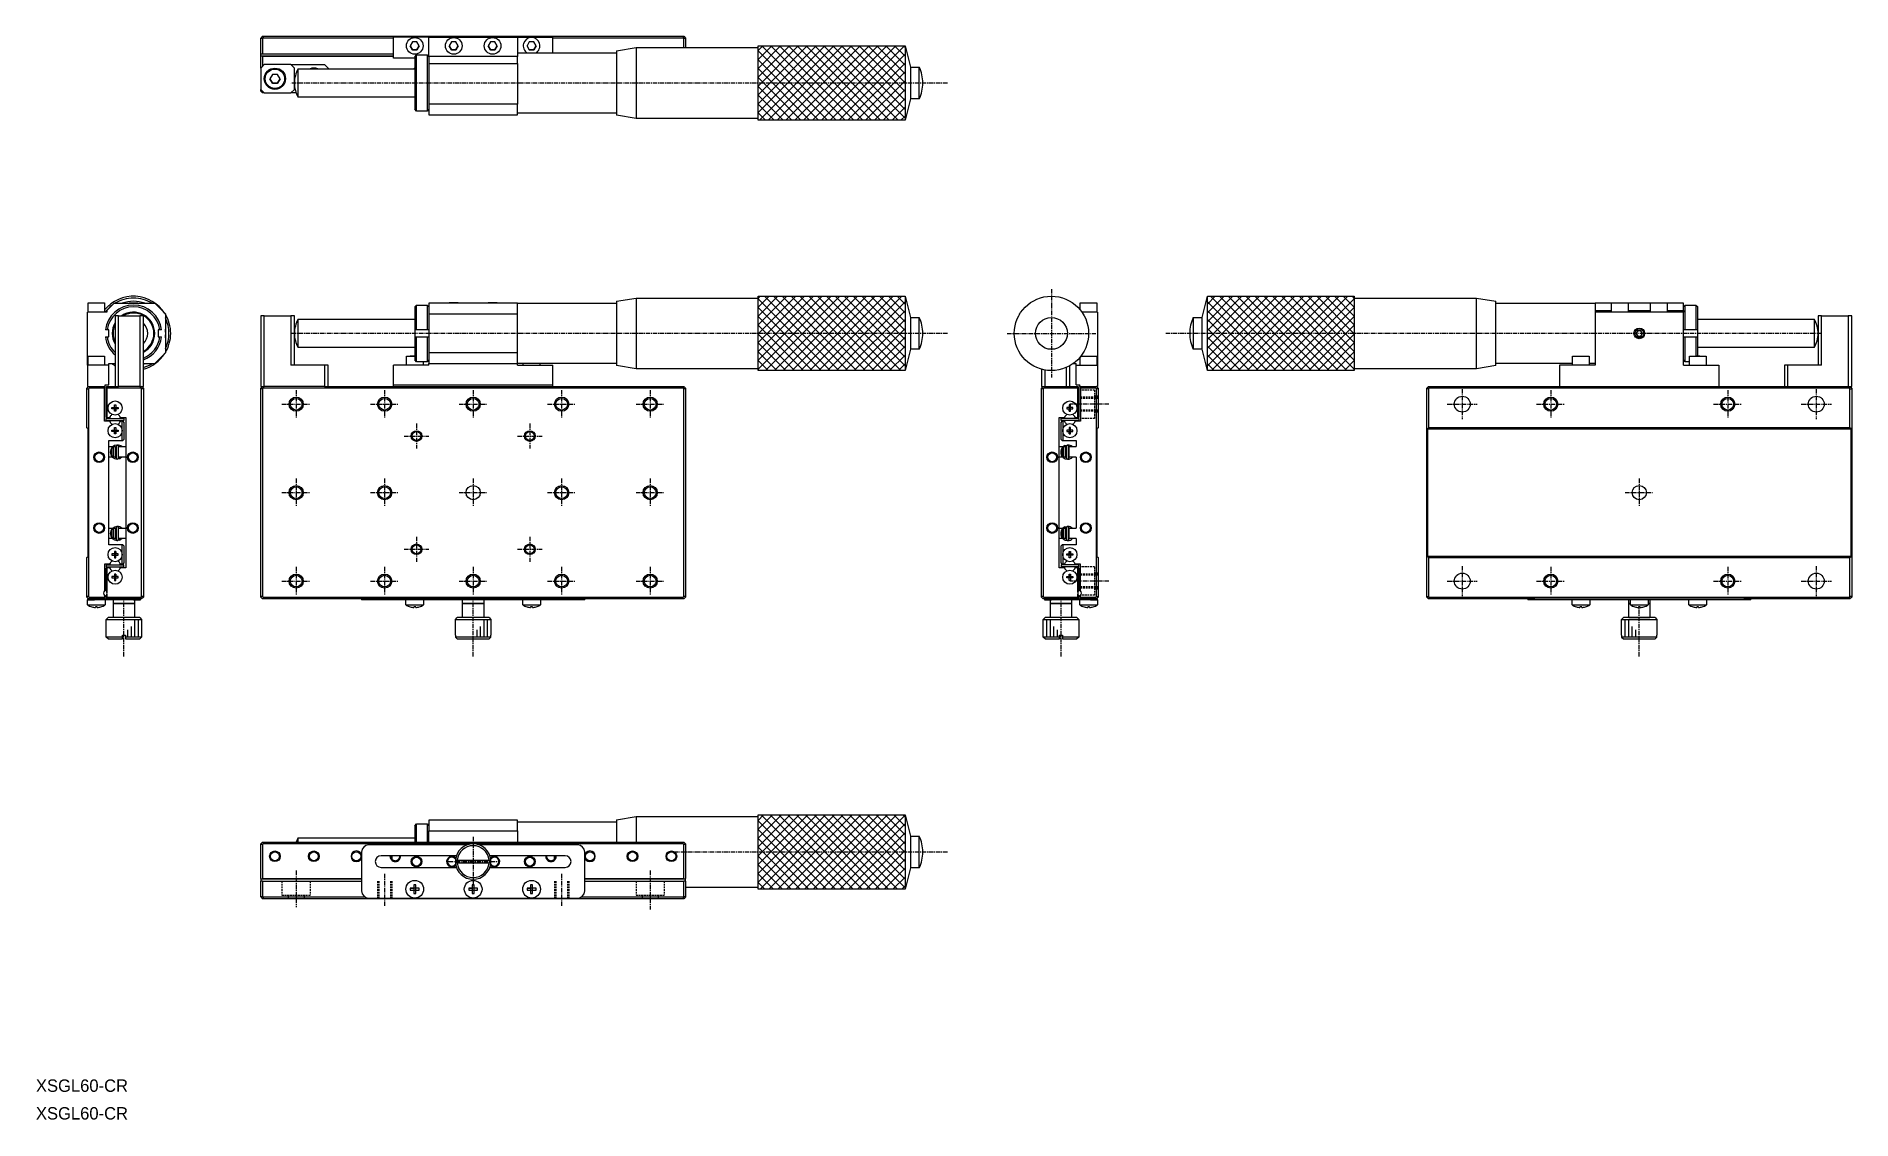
# Model space of a CAD drawing. Extents: x 32 to 545, y 32 to 338.
import ezdxf

# ---------------------------------------------------------------- set-up
doc = ezdxf.new("R2010")
doc.units = 0
doc.linetypes.add('CENTER', pattern=[2, 1.25, -0.25, 0.25, -0.25])
doc.linetypes.add('DASHED', pattern=[0.75, 0.5, -0.25])
doc.layers.get('0').update_dxf_attribs({"linetype": 'CONTINUOUS'})
doc.layers.add('CENTER', color=1, linetype='CENTER')
doc.styles.get("Standard").update_dxf_attribs({"font": 'FGP教科書体NT-M'})

msp = doc.modelspace()

# ---------------------------------------------------------------- texts
at = {"color": 7}
for p in [(31.786435, 39.795327), (31.786435, 31.969532)]:
    msp.add_text('XSGL60-CR', height=3.5, dxfattribs=at).set_placement(p)

# ---------------------------------------------------------------- linework, layer by layer
at = {"color": 7, "linetype": 'CONTINUOUS'}
for p, q in [((95.794929, 338.05), (95.294929, 337.55)), ((95.294929, 337.4), (95.294929, 337.55)), ((95.294929, 333.05), (95.294929, 337.4)), ((95.794929, 337.4), (95.294929, 337.4)), ((95.794929, 338.05), (95.944929, 338.05)), ((95.944929, 337.55), (95.794929, 337.4)), ((95.794929, 337.4), (95.794929, 333.05)), ((95.944929, 338.05), (214.644929, 338.05)), ((95.944929, 338.05), (95.944929, 337.55)), ((132.794929, 337.55), (95.944929, 337.55)), ((132.794929, 331.85), (132.794929, 337.85)), ((142.794929, 337.85), (132.794929, 337.85)), ((138.159844, 336.45), (137.524759, 335.35)), ((137.524759, 335.35), (138.159844, 334.25)), ((138.159844, 334.25), (137.524759, 335.35)), ((139.430015, 336.45), (138.159844, 336.45)), ((138.159844, 334.25), (139.430015, 334.25)), ((139.430015, 334.25), (138.159844, 334.25)), ((140.0651, 335.35), (139.430015, 336.45)), ((139.430015, 334.25), (140.0651, 335.35)), ((140.0651, 335.35), (139.430015, 334.25)), ((142.794929, 337.85), (167.794929, 337.85)), ((142.794929, 332.35), (142.794929, 337.85)), ((149.159844, 336.45), (148.524759, 335.35)), ((148.524759, 335.35), (149.159844, 334.25)), ((149.159844, 334.25), (148.524759, 335.35)), ((150.430015, 336.45), (149.159844, 336.45)), ((149.159844, 334.25), (150.430015, 334.25)), ((150.430015, 334.25), (149.159844, 334.25)), ((151.0651, 335.35), (150.430015, 336.45)), ((150.430015, 334.25), (151.0651, 335.35)), ((151.0651, 335.35), (150.430015, 334.25)), ((160.159844, 336.45), (159.524759, 335.35)), ((159.524759, 335.35), (160.159844, 334.25)), ((160.159844, 334.25), (159.524759, 335.35)), ((161.430015, 336.45), (160.159844, 336.45)), ((160.159844, 334.25), (161.430015, 334.25)), ((161.430015, 334.25), (160.159844, 334.25)), ((162.0651, 335.35), (161.430015, 336.45)), ((161.430015, 334.25), (162.0651, 335.35)), ((162.0651, 335.35), (161.430015, 334.25)), ((167.794929, 337.85), (167.794929, 332.35)), ((167.794929, 337.85), (177.794929, 337.85)), ((167.794929, 333.35), (195.794929, 333.35)), ((171.159844, 336.45), (170.524759, 335.35)), ((170.524759, 335.35), (171.159844, 334.25)), ((171.159844, 334.25), (170.524759, 335.35)), ((172.430015, 336.45), (171.159844, 336.45)), ((171.159844, 334.25), (172.430015, 334.25)), ((172.430015, 334.25), (171.159844, 334.25)), ((173.0651, 335.35), (172.430015, 336.45)), ((172.430015, 334.25), (173.0651, 335.35)), ((173.0651, 335.35), (172.430015, 334.25)), ((177.794929, 333.35), (177.794929, 337.85)), ((214.644929, 337.55), (177.794929, 337.55)), ((195.794929, 333.933333), (201.294929, 334.85)), ((195.794929, 333.933333), (195.794929, 324.85)), ((201.294929, 334.85), (201.294929, 324.85)), ((201.294929, 334.85), (235.794929, 334.85)), ((214.644929, 338.05), (214.644929, 337.55)), ((214.644929, 338.05), (214.794929, 338.05)), ((214.794929, 337.4), (214.644929, 337.55)), ((214.794929, 338.05), (215.294929, 337.55)), ((215.294929, 337.4), (214.794929, 337.4)), ((214.794929, 334.85), (214.794929, 337.4)), ((215.294929, 337.55), (215.294929, 337.4)), ((215.294929, 337.4), (215.294929, 334.85)), ((235.794929, 314.35), (235.794929, 335.35)), ((235.794929, 335.35), (277.294929, 335.35)), ((235.794929, 314.35), (235.794929, 335.35)), ((235.794929, 335.35), (277.294929, 335.35)), ((277.294929, 335.35), (277.294929, 314.35)), ((277.294929, 335.35), (278.794929, 329.35)), ((277.294929, 335.35), (277.294929, 314.35)), ((95.294929, 333.05), (95.794929, 333.05)), ((95.294929, 332.35), (95.294929, 333.05)), ((95.294929, 332.35), (95.494929, 332.55)), ((95.294929, 330.85), (95.294929, 332.35)), ((95.294929, 329.25), (95.294929, 330.85)), ((95.294929, 329.05), (96.294929, 330.05)), ((95.294929, 329.05), (95.294929, 329.25)), ((95.294929, 329.05), (95.294929, 323.05)), ((95.494929, 332.55), (95.594929, 332.55)), ((95.594929, 332.55), (95.794929, 332.35)), ((95.594929, 332.55), (132.794929, 332.55)), ((95.794929, 333.05), (132.794929, 333.05)), ((95.794929, 332.35), (95.794929, 329.55)), ((132.794929, 332.35), (95.794929, 332.35)), ((103.794929, 330.05), (96.294929, 330.05)), ((103.794929, 330.05), (113.294929, 330.05)), ((103.794929, 330.05), (104.794929, 329.05)), ((104.794929, 323.05), (104.794929, 329.05)), ((105.866726, 320.85), (105.866726, 328.85)), ((105.866726, 328.85), (138.794929, 328.85)), ((113.294929, 330.05), (114.294929, 329.05)), ((114.294929, 329.05), (114.294929, 328.85)), ((138.794929, 331.85), (132.794929, 331.85)), ((138.794929, 332.283034), (139.294929, 332.787254)), ((138.794929, 332.283034), (138.794929, 317.416966)), ((139.294929, 316.912746), (139.294929, 332.787254)), ((139.294929, 332.787254), (142.294929, 332.787254)), ((142.294929, 332.787254), (142.294929, 316.912746)), ((142.294929, 332.787254), (142.794929, 332.283034)), ((167.794929, 332.35), (142.794929, 332.35)), ((142.794929, 332.35), (142.794929, 330.35)), ((142.794929, 330.35), (142.794929, 318.85)), ((142.794929, 330.35), (167.794929, 330.35)), ((167.794929, 330.35), (167.794929, 332.35)), ((167.794929, 330.35), (167.794929, 324.85)), ((278.794929, 329.35), (278.794929, 320.35)), ((278.794929, 329.35), (281.294929, 329.35)), ((281.294929, 324.85), (281.294929, 329.35)), ((98.573242, 327.3), (97.851554, 326.05)), ((97.851554, 326.05), (98.573242, 324.8)), ((98.573242, 324.8), (97.851554, 326.05)), ((100.016617, 327.3), (98.573242, 327.3)), ((98.573242, 324.8), (100.016617, 324.8)), ((100.016617, 324.8), (98.573242, 324.8)), ((100.738305, 326.05), (100.016617, 327.3)), ((100.016617, 324.8), (100.738305, 326.05)), ((100.738305, 326.05), (100.016617, 324.8)), ((167.794929, 324.85), (167.794929, 318.85)), ((195.794929, 324.85), (195.794929, 315.766667)), ((201.294929, 324.85), (201.294929, 314.85)), ((281.294929, 320.35), (281.294929, 324.85)), ((95.294929, 322.7), (95.294929, 323.05)), ((96.294929, 322.05), (95.294929, 323.05)), ((95.294929, 322.7), (95.644929, 322.7)), ((95.294929, 322.55), (95.294929, 322.7)), ((95.794929, 322.05), (95.294929, 322.55)), ((95.944929, 322.05), (95.794929, 322.05)), ((95.944929, 322.05), (95.944929, 322.4)), ((96.294929, 322.05), (95.944929, 322.05)), ((96.294929, 322.05), (103.794929, 322.05)), ((104.794929, 323.05), (103.794929, 322.05)), ((105.300932, 322.05), (103.794929, 322.05)), ((138.794929, 320.85), (105.866726, 320.85)), ((167.794929, 318.85), (142.794929, 318.85)), ((142.794929, 318.85), (142.794929, 315.85)), ((167.794929, 315.85), (167.794929, 318.85)), ((278.794929, 320.35), (277.294929, 314.35)), ((281.294929, 320.35), (278.794929, 320.35)), ((139.294929, 316.912746), (138.794929, 317.416966)), ((142.294929, 316.912746), (139.294929, 316.912746)), ((142.794929, 317.416966), (142.294929, 316.912746)), ((142.794929, 315.85), (167.794929, 315.85)), ((195.794929, 316.35), (167.794929, 316.35)), ((201.294929, 314.85), (195.794929, 315.766667)), ((235.794929, 314.85), (201.294929, 314.85)), ((277.294929, 314.35), (235.794929, 314.35)), ((277.294929, 314.35), (235.794929, 314.35)), ((46.5, 262.7), (51.2, 262.7)), ((46.5, 260.1), (46.5, 262.7)), ((51.2, 262.7), (51.2, 260.1)), ((51.85, 260.6), (53.85, 262.6)), ((53.85, 262.6), (65.35, 262.6)), ((65.35, 262.6), (68.35, 259.6)), ((138.794929, 261.6), (139.294929, 262.1)), ((138.794929, 261.6), (138.794929, 255.1)), ((139.294929, 255.1), (139.294929, 262.1)), ((139.294929, 262.1), (142.294929, 262.1)), ((142.294929, 262.1), (142.294929, 255.1)), ((142.294929, 262.1), (142.794929, 261.6)), ((167.794929, 262.6), (142.794929, 262.6)), ((142.794929, 262.6), (142.794929, 259.6)), ((147.444929, 262.7), (149.794929, 262.7)), ((147.444929, 262.7), (152.144929, 262.7)), ((147.444929, 262.6), (147.444929, 262.7)), ((149.159844, 262.7), (148.524759, 262.7)), ((148.524759, 262.7), (149.159844, 262.7)), ((150.430015, 262.7), (149.159844, 262.7)), ((149.159844, 262.7), (150.430015, 262.7)), ((149.794929, 262.7), (152.144929, 262.7)), ((151.0651, 262.7), (150.430015, 262.7)), ((150.430015, 262.7), (151.0651, 262.7)), ((152.144929, 262.7), (152.144929, 262.6)), ((158.444929, 262.7), (160.794929, 262.7)), ((158.444929, 262.7), (163.144929, 262.7)), ((158.444929, 262.6), (158.444929, 262.7)), ((160.159844, 262.7), (159.524759, 262.7)), ((159.524759, 262.7), (160.159844, 262.7)), ((161.430015, 262.7), (160.159844, 262.7)), ((160.159844, 262.7), (161.430015, 262.7)), ((160.794929, 262.7), (163.144929, 262.7)), ((162.0651, 262.7), (161.430015, 262.7)), ((161.430015, 262.7), (162.0651, 262.7)), ((163.144929, 262.7), (163.144929, 262.6)), ((167.794929, 259.6), (167.794929, 262.6)), ((167.794929, 262.6), (195.794929, 262.6)), ((195.794929, 263.183333), (201.294929, 264.1)), ((195.794929, 263.183333), (195.794929, 245.016667)), ((201.294929, 264.1), (201.294929, 244.1)), ((201.294929, 264.1), (235.794929, 264.1)), ((235.794929, 254.1), (235.794929, 264.6)), ((235.794929, 264.6), (277.294929, 264.6)), ((235.794929, 243.6), (235.794929, 264.6)), ((235.794929, 264.6), (277.294929, 264.6)), ((277.294929, 264.6), (277.294929, 243.6)), ((277.294929, 264.6), (278.794929, 258.6)), ((277.294929, 264.6), (277.294929, 243.6)), ((326.8, 262.7), (331.5, 262.7)), ((326.8, 260.720234), (326.8, 262.7)), ((331.5, 262.7), (331.5, 260.1)), ((361.205071, 258.6), (362.705071, 264.6)), ((362.705071, 243.6), (362.705071, 264.6)), ((362.705071, 264.6), (404.205071, 264.6)), ((362.705071, 243.6), (362.705071, 264.6)), ((362.705071, 264.6), (404.205071, 264.6)), ((404.205071, 264.6), (404.205071, 243.6)), ((404.205071, 264.6), (404.205071, 243.6)), ((404.205071, 264.1), (438.705071, 264.1)), ((438.705071, 244.1), (438.705071, 264.1)), ((438.705071, 264.1), (444.205071, 263.183333)), ((444.205071, 245.016667), (444.205071, 263.183333)), ((444.205071, 262.6), (472.205071, 262.6)), ((476.855071, 262.6), (472.205071, 262.6)), ((472.205071, 262.6), (472.205071, 260.6)), ((476.855071, 262.7), (481.555071, 262.7)), ((476.855071, 260.1), (476.855071, 262.7)), ((481.555071, 262.7), (481.555071, 260.1)), ((487.855071, 262.6), (481.555071, 262.6)), ((487.855071, 262.7), (492.555071, 262.7)), ((487.855071, 260.1), (487.855071, 262.7)), ((492.555071, 262.7), (492.555071, 260.1)), ((497.205071, 262.6), (492.555071, 262.6)), ((497.205071, 260.6), (497.205071, 262.6)), ((497.205071, 261.6), (497.705071, 262.1)), ((497.705071, 255.1), (497.705071, 262.1)), ((497.705071, 262.1), (500.705071, 262.1)), ((500.705071, 262.1), (500.705071, 255.1)), ((500.705071, 262.1), (501.205071, 261.6)), ((501.205071, 255.1), (501.205071, 261.6)), ((51.85, 260.1), (46.35, 260.1)), ((46.35, 245.1), (46.35, 260.1)), ((51.85, 260.6), (51.85, 260.1)), ((54.15, 259.1), (54.15, 239.1)), ((55.15, 259.1), (54.15, 259.1)), ((55.15, 259.1), (61.15, 259.1)), ((55.15, 239.1), (55.15, 259.1)), ((61.15, 259.1), (61.15, 239.1)), ((62.15, 259.1), (61.15, 259.1)), ((62.15, 239.1), (62.15, 259.1)), ((68.35, 259.6), (68.35, 248.6)), ((95.294929, 259.1), (95.294929, 239.1)), ((96.294929, 259.1), (95.294929, 259.1)), ((96.294929, 259.1), (103.794929, 259.1)), ((96.294929, 239.1), (96.294929, 259.1)), ((103.794929, 259.1), (103.794929, 245.1)), ((104.794929, 259.1), (103.794929, 259.1)), ((104.794929, 245.1), (104.794929, 259.1)), ((105.866726, 250.1), (105.866726, 258.1)), ((105.866726, 258.1), (138.794929, 258.1)), ((142.794929, 259.6), (142.794929, 248.6)), ((142.794929, 259.6), (167.794929, 259.6)), ((167.794929, 248.6), (167.794929, 259.6)), ((278.794929, 258.6), (278.794929, 249.6)), ((278.794929, 258.6), (281.294929, 258.6)), ((281.294929, 249.6), (281.294929, 258.6)), ((309.65, 259.6), (309.799219, 259.749219)), ((309.65, 259.508327), (309.65, 259.6)), ((331.65, 260.1), (327.266844, 260.1)), ((331.65, 260.1), (331.65, 245.1)), ((358.705071, 258.6), (358.705071, 249.6)), ((358.705071, 258.6), (361.205071, 258.6)), ((361.205071, 249.6), (361.205071, 258.6)), ((472.205071, 260.6), (472.205071, 260.1)), ((472.205071, 260.6), (476.855071, 260.6)), ((497.205071, 260.1), (472.205071, 260.1)), ((472.205071, 260.1), (472.205071, 245.1)), ((481.555071, 260.6), (487.855071, 260.6)), ((492.555071, 260.6), (497.205071, 260.6)), ((497.205071, 260.6), (497.205071, 260.1)), ((497.205071, 245.1), (497.205071, 260.1)), ((501.205071, 258.1), (534.133274, 258.1)), ((534.133274, 258.1), (534.133274, 250.1)), ((535.205071, 259.1), (535.205071, 245.1)), ((536.205071, 259.1), (535.205071, 259.1)), ((536.205071, 259.1), (543.705071, 259.1)), ((536.205071, 245.1), (536.205071, 259.1)), ((543.705071, 259.1), (543.705071, 239.1)), ((544.705071, 259.1), (543.705071, 259.1)), ((544.705071, 239.1), (544.705071, 259.1)), ((51.916966, 255.1), (51.412746, 255.1)), ((51.412746, 253.1), (51.916966, 253.1)), ((52.35, 255.1), (51.916966, 255.1)), ((51.916966, 253.1), (52.35, 253.1)), ((52.35, 253.1), (52.35, 255.1)), ((66.35, 255.1), (66.35, 253.1)), ((66.783034, 255.1), (66.35, 255.1)), ((66.35, 253.1), (66.783034, 253.1)), ((67.287254, 255.1), (66.783034, 255.1)), ((66.783034, 253.1), (67.287254, 253.1)), ((139.294929, 255.1), (138.794929, 255.1)), ((138.794929, 255.1), (138.794929, 253.1)), ((138.794929, 253.1), (138.794929, 246.6)), ((138.794929, 253.1), (139.294929, 253.1)), ((142.294929, 255.1), (139.294929, 255.1)), ((139.294929, 246.1), (139.294929, 253.1)), ((139.294929, 253.1), (142.294929, 253.1)), ((142.794929, 255.1), (142.294929, 255.1)), ((142.294929, 253.1), (142.794929, 253.1)), ((142.294929, 253.1), (142.294929, 246.1)), ((235.794929, 243.6), (235.794929, 254.1)), ((484.265283, 254.846048), (483.839081, 254.092157)), ((483.839081, 254.092157), (484.265283, 254.846048)), ((483.839081, 254.092157), (484.278868, 253.346109)), ((484.278868, 253.346109), (483.839081, 254.092157)), ((485.131273, 254.853891), (484.265283, 254.846048)), ((484.278868, 253.346109), (485.144858, 253.353952)), ((485.57106, 254.107843), (485.131273, 254.853891)), ((485.144858, 253.353952), (485.57106, 254.107843)), ((497.705071, 255.1), (497.205071, 255.1)), ((497.205071, 253.1), (497.705071, 253.1)), ((500.705071, 255.1), (497.705071, 255.1)), ((497.705071, 246.1), (497.705071, 253.1)), ((497.705071, 253.1), (500.705071, 253.1)), ((501.205071, 255.1), (500.705071, 255.1)), ((500.705071, 253.1), (500.705071, 247.7)), ((500.705071, 253.1), (501.205071, 253.1)), ((501.205071, 253.1), (501.205071, 255.1)), ((501.205071, 247.7), (501.205071, 253.1)), ((46.5, 247.7), (51.2, 247.7)), ((46.5, 245.1), (46.5, 247.7)), ((51.2, 247.7), (51.2, 245.1)), ((68.35, 248.6), (65.35, 245.6)), ((138.794929, 250.1), (105.866726, 250.1)), ((136.444929, 247.7), (138.794929, 247.7)), ((136.444929, 247.7), (138.794929, 247.7)), ((136.444929, 245.1), (136.444929, 247.7)), ((138.159844, 247.7), (137.524759, 247.7)), ((137.524759, 247.7), (138.159844, 247.7)), ((138.794929, 247.7), (138.159844, 247.7)), ((138.159844, 247.7), (138.794929, 247.7)), ((139.294929, 246.1), (138.794929, 246.6)), ((142.794929, 246.6), (142.294929, 246.1)), ((167.794929, 248.6), (142.794929, 248.6)), ((142.794929, 248.6), (142.794929, 245.6)), ((167.794929, 245.6), (167.794929, 248.6)), ((278.794929, 249.6), (277.294929, 243.6)), ((281.294929, 249.6), (278.794929, 249.6)), ((326.8, 245.1), (326.8, 247.479766)), ((326.974062, 247.7), (331.5, 247.7)), ((331.5, 247.7), (331.5, 245.1)), ((361.205071, 249.6), (358.705071, 249.6)), ((362.705071, 243.6), (361.205071, 249.6)), ((465.855071, 247.7), (470.555071, 247.7)), ((465.855071, 245.1), (465.855071, 247.7)), ((470.555071, 247.7), (470.555071, 245.1)), ((497.705071, 246.1), (497.205071, 246.6)), ((498.855071, 247.7), (503.555071, 247.7)), ((498.855071, 245.1), (498.855071, 247.7)), ((501.840156, 247.7), (500.569985, 247.7)), ((534.133274, 250.1), (501.205071, 250.1)), ((503.555071, 247.7), (503.555071, 245.1)), ((52.35, 245.1), (46.35, 245.1)), ((46.35, 245.1), (46.35, 239.1)), ((52.35, 245.6), (54.15, 245.6)), ((52.35, 245.1), (52.35, 245.6)), ((52.35, 239.6), (52.35, 245.1)), ((62.15, 245.6), (65.35, 245.6)), ((113.294929, 245.1), (103.794929, 245.1)), ((113.294929, 245.1), (113.294929, 239.1)), ((114.294929, 245.1), (113.294929, 245.1)), ((114.294929, 239.1), (114.294929, 245.1)), ((132.794929, 239.6), (132.794929, 245.1)), ((142.794929, 245.1), (132.794929, 245.1)), ((142.294929, 246.1), (139.294929, 246.1)), ((141.144929, 246.1), (141.144929, 245.1)), ((142.794929, 245.6), (167.794929, 245.6)), ((142.794929, 245.1), (142.794929, 245.6)), ((167.794929, 245.1), (167.794929, 245.6)), ((195.794929, 245.6), (167.794929, 245.6)), ((167.794929, 245.1), (177.794929, 245.1)), ((169.444929, 245.1), (169.444929, 245.6)), ((174.144929, 245.6), (174.144929, 245.1)), ((177.794929, 239.6), (177.794929, 245.1)), ((201.294929, 244.1), (195.794929, 245.016667)), ((235.794929, 244.1), (201.294929, 244.1)), ((277.294929, 243.6), (235.794929, 243.6)), ((277.294929, 243.6), (235.794929, 243.6)), ((315.85, 243.980217), (315.85, 239.1)), ((316.85, 239.1), (316.85, 243.755436)), ((322.85, 244.476591), (322.85, 239.1)), ((323.85, 239.1), (323.85, 244.978048)), ((324.814414, 245.6), (325.65, 245.6)), ((325.65, 245.1), (325.65, 245.6)), ((325.65, 239.6), (325.65, 245.1)), ((325.65, 245.1), (331.65, 245.1)), ((331.65, 245.1), (331.65, 239.1)), ((404.205071, 243.6), (362.705071, 243.6)), ((404.205071, 243.6), (362.705071, 243.6)), ((438.705071, 244.1), (404.205071, 244.1)), ((444.205071, 245.016667), (438.705071, 244.1)), ((465.855071, 245.6), (444.205071, 245.6)), ((472.205071, 245.1), (462.205071, 245.1)), ((462.205071, 245.1), (462.205071, 239.1)), ((472.205071, 245.6), (470.555071, 245.6)), ((497.205071, 245.1), (507.205071, 245.1)), ((498.855071, 246.1), (497.705071, 246.1)), ((507.205071, 245.1), (507.205071, 239.1)), ((525.705071, 245.1), (525.705071, 239.1)), ((526.705071, 245.1), (525.705071, 245.1)), ((536.205071, 245.1), (526.705071, 245.1)), ((526.705071, 239.1), (526.705071, 245.1)), ((46.15, 238.6), (46.65, 239.1)), ((46.15, 238.45), (46.15, 238.6)), ((46.15, 238.45), (46.65, 238.45)), ((46.15, 227.45), (46.15, 238.45)), ((46.35, 239.1), (46.65, 239.1)), ((46.65, 239.1), (46.8, 239.1)), ((46.8, 238.6), (46.65, 238.45)), ((46.65, 238.45), (46.65, 179.75)), ((46.8, 239.1), (46.8, 238.6)), ((46.8, 239.1), (51.15, 239.1)), ((51.15, 238.6), (46.8, 238.6)), ((51.15, 238.6), (51.15, 239.1)), ((51.15, 239.1), (51.35, 239.1)), ((51.15, 229.3), (51.15, 238.6)), ((51.35, 239.6), (52.35, 239.6)), ((51.35, 239.1), (51.35, 239.6)), ((51.65, 238.9), (51.85, 239.1)), ((51.65, 238.8), (51.65, 238.9)), ((51.85, 238.6), (51.65, 238.8)), ((51.65, 230.3), (51.65, 238.8)), ((51.85, 239.1), (54.65, 239.1)), ((61.5, 238.6), (51.85, 238.6)), ((51.85, 238.6), (51.85, 230.3)), ((54.65, 239.1), (55.15, 239.1)), ((61.15, 239.1), (55.15, 239.1)), ((61.15, 239.1), (62.15, 239.1)), ((61.5, 238.6), (61.5, 239.1)), ((61.65, 238.45), (61.5, 238.6)), ((62.15, 238.6), (61.65, 239.1)), ((61.65, 179.75), (61.65, 238.45)), ((62.15, 238.45), (61.65, 238.45)), ((62.15, 238.6), (62.15, 238.45)), ((62.15, 238.45), (62.15, 179.75)), ((95.294929, 238.6), (95.794929, 239.1)), ((95.294929, 239.1), (96.294929, 239.1)), ((95.294929, 238.45), (95.294929, 238.6)), ((95.294929, 233.8), (95.294929, 238.45)), ((95.794929, 238.45), (95.294929, 238.45)), ((95.944929, 238.6), (95.794929, 238.45)), ((95.794929, 238.45), (95.794929, 179.75)), ((95.944929, 238.6), (95.944929, 239.1)), ((214.644929, 238.6), (95.944929, 238.6)), ((113.294929, 239.1), (96.294929, 239.1)), ((113.294929, 239.1), (113.794929, 239.1)), ((113.794929, 239.1), (214.644929, 239.1)), ((132.794929, 239.6), (177.794929, 239.6)), ((132.794929, 239.1), (132.794929, 239.6)), ((177.794929, 239.1), (177.794929, 239.6)), ((214.644929, 239.1), (214.644929, 238.6)), ((214.644929, 239.1), (214.794929, 239.1)), ((214.794929, 238.45), (214.644929, 238.6)), ((214.794929, 239.1), (215.294929, 238.6)), ((214.794929, 179.75), (214.794929, 238.45)), ((215.294929, 238.45), (214.794929, 238.45)), ((215.294929, 238.6), (215.294929, 238.45)), ((215.294929, 238.45), (215.294929, 233.8)), ((316.35, 239.1), (315.85, 238.6)), ((315.85, 239.1), (316.35, 239.1)), ((315.85, 238.45), (315.85, 238.6)), ((316.35, 238.45), (315.85, 238.45)), ((315.85, 179.75), (315.85, 238.45)), ((316.35, 239.1), (316.5, 239.1)), ((316.5, 238.6), (316.35, 238.45)), ((316.35, 238.45), (316.35, 179.75)), ((316.5, 239.1), (326.15, 239.1)), ((316.5, 239.1), (316.5, 238.6)), ((326.15, 238.6), (316.5, 238.6)), ((325.65, 239.6), (326.65, 239.6)), ((326.15, 239.1), (326.35, 238.9)), ((326.35, 238.8), (326.15, 238.6)), ((326.15, 230.3), (326.15, 238.6)), ((326.35, 238.9), (326.35, 238.8)), ((326.35, 238.8), (326.35, 230.3)), ((326.65, 239.1), (326.65, 239.6)), ((326.85, 239.1), (326.65, 239.1)), ((326.85, 239.1), (331.2, 239.1)), ((326.85, 239.1), (326.85, 238.6)), ((331.2, 238.6), (326.85, 238.6)), ((326.85, 238.6), (326.85, 229.3)), ((331.2, 239.1), (331.35, 239.1)), ((331.2, 238.6), (331.2, 239.1)), ((331.35, 238.45), (331.2, 238.6)), ((331.85, 238.6), (331.35, 239.1)), ((331.65, 239.1), (331.35, 239.1)), ((331.35, 179.75), (331.35, 238.45)), ((331.85, 238.45), (331.35, 238.45)), ((331.85, 238.6), (331.85, 238.45)), ((331.85, 238.45), (331.85, 227.45)), ((424.705071, 238.6), (425.205071, 239.1)), ((424.705071, 238.45), (424.705071, 238.6)), ((424.705071, 233.8), (424.705071, 238.45)), ((425.205071, 238.45), (424.705071, 238.45)), ((425.205071, 239.1), (425.355071, 239.1)), ((425.355071, 238.6), (425.205071, 238.45)), ((425.205071, 238.45), (425.205071, 227.45)), ((425.355071, 238.6), (425.355071, 239.1)), ((425.355071, 239.1), (462.205071, 239.1)), ((544.055071, 238.6), (425.355071, 238.6)), ((462.205071, 239.1), (507.205071, 239.1)), ((507.205071, 239.1), (544.055071, 239.1)), ((544.055071, 238.6), (544.055071, 239.1)), ((544.055071, 239.1), (544.205071, 239.1)), ((544.205071, 238.45), (544.055071, 238.6)), ((544.205071, 239.1), (544.705071, 238.6)), ((544.205071, 239.1), (544.705071, 239.1)), ((544.205071, 227.45), (544.205071, 238.45)), ((544.205071, 238.45), (544.705071, 238.45)), ((544.705071, 238.6), (544.705071, 238.45)), ((544.705071, 238.45), (544.705071, 233.8)), ((53.263639, 232.82), (53.263639, 233.18)), ((53.263639, 233.18), (53.97, 233.18)), ((53.97, 232.82), (53.263639, 232.82)), ((53.97, 233.18), (53.97, 233.886361)), ((53.97, 233.886361), (54.33, 233.886361)), ((53.980372, 233.169628), (53.97, 233.18)), ((53.980372, 232.830372), (53.97, 232.82)), ((53.97, 232.113639), (53.97, 232.82)), ((54.33, 232.113639), (53.97, 232.113639)), ((53.980372, 232.830372), (53.980372, 233.169628)), ((53.980372, 233.169628), (54.319628, 233.169628)), ((54.319628, 232.830372), (53.980372, 232.830372)), ((54.319628, 233.169628), (54.33, 233.18)), ((54.319628, 233.169628), (54.319628, 232.830372)), ((54.319628, 232.830372), (54.33, 232.82)), ((54.33, 233.886361), (54.33, 233.18)), ((54.33, 233.886361), (54.33, 233.18)), ((54.33, 233.18), (55.036361, 233.18)), ((54.33, 232.82), (54.33, 232.113639)), ((55.036361, 232.82), (54.33, 232.82)), ((54.33, 232.113639), (54.33, 232.82)), ((55.036361, 233.18), (55.036361, 232.82)), ((95.294929, 232.2), (95.294929, 233.8)), ((95.294929, 227.4), (95.294929, 232.2)), ((215.294929, 233.8), (215.294929, 232.2)), ((215.294929, 232.2), (215.294929, 227.4)), ((322.963639, 233.18), (322.963639, 232.82)), ((323.67, 233.18), (322.963639, 233.18)), ((322.963639, 232.82), (323.67, 232.82)), ((323.67, 233.886361), (323.67, 233.18)), ((324.03, 233.886361), (323.67, 233.886361)), ((323.67, 233.886361), (323.67, 233.18)), ((323.680372, 233.169628), (323.67, 233.18)), ((323.680372, 232.830372), (323.67, 232.82)), ((323.67, 232.82), (323.67, 232.113639)), ((323.67, 232.113639), (323.67, 232.82)), ((323.67, 232.113639), (324.03, 232.113639)), ((324.019628, 233.169628), (323.680372, 233.169628)), ((323.680372, 233.169628), (323.680372, 232.830372)), ((323.680372, 232.830372), (324.019628, 232.830372)), ((324.019628, 233.169628), (324.03, 233.18)), ((324.019628, 232.830372), (324.019628, 233.169628)), ((324.019628, 232.830372), (324.03, 232.82)), ((324.03, 233.18), (324.03, 233.886361)), ((324.736361, 233.18), (324.03, 233.18)), ((324.03, 232.82), (324.736361, 232.82)), ((324.03, 232.113639), (324.03, 232.82)), ((324.736361, 232.82), (324.736361, 233.18)), ((424.705071, 232.2), (424.705071, 233.8)), ((424.705071, 227.4), (424.705071, 232.2)), ((544.705071, 233.8), (544.705071, 232.2)), ((544.705071, 232.2), (544.705071, 227.4)), ((46.5, 227.1), (46.15, 227.45)), ((46.5, 191.1), (46.5, 227.1)), ((52.605588, 229.3), (51.15, 229.3)), ((51.65, 230.3), (51.85, 230.3)), ((51.65, 230.1), (56.65, 230.1)), ((51.65, 229.5), (51.65, 230.1)), ((51.65, 229.5), (56.65, 229.5)), ((51.85, 230.3), (52.605588, 230.3)), ((52.775185, 230.59375), (52.605588, 230.3)), ((52.605588, 229.3), (52.775185, 229.00625)), ((53.263639, 226.42), (53.263639, 226.78)), ((53.263639, 226.78), (53.97, 226.78)), ((53.97, 226.42), (53.263639, 226.42)), ((53.97, 226.78), (53.97, 227.486361)), ((53.97, 227.486361), (54.33, 227.486361)), ((53.980372, 226.769628), (53.97, 226.78)), ((53.980372, 226.430372), (53.97, 226.42)), ((53.97, 225.713639), (53.97, 226.42)), ((54.33, 225.713639), (53.97, 225.713639)), ((53.980372, 226.430372), (53.980372, 226.769628)), ((53.980372, 226.769628), (54.319628, 226.769628)), ((54.319628, 226.430372), (53.980372, 226.430372)), ((54.319628, 226.769628), (54.33, 226.78)), ((54.319628, 226.769628), (54.319628, 226.430372)), ((54.319628, 226.430372), (54.33, 226.42)), ((54.33, 227.486361), (54.33, 226.78)), ((54.33, 227.486361), (54.33, 226.78)), ((54.33, 226.78), (55.036361, 226.78)), ((54.33, 226.42), (54.33, 225.713639)), ((55.036361, 226.42), (54.33, 226.42)), ((54.33, 225.713639), (54.33, 226.42)), ((55.036361, 226.78), (55.036361, 226.42)), ((55.694412, 230.3), (55.524815, 230.59375)), ((55.524815, 229.00625), (55.694412, 229.3)), ((55.694412, 230.3), (57.15, 230.3)), ((56.15, 229.3), (55.694412, 229.3)), ((56.15, 226.6), (56.15, 229.3)), ((56.3, 229.3), (56.15, 229.3)), ((56.15, 223.8), (56.15, 226.6)), ((56.3, 229.3), (56.65, 228.95)), ((56.65, 230.1), (56.65, 229.5)), ((56.65, 228.95), (56.65, 224.15)), ((57.15, 230.3), (57.15, 187.9)), ((95.294929, 225.8), (95.294929, 227.4)), ((95.294929, 192.4), (95.294929, 225.8)), ((215.294929, 227.4), (215.294929, 225.8)), ((215.294929, 225.8), (215.294929, 192.4)), ((320.85, 187.9), (320.85, 230.3)), ((320.85, 230.3), (322.305588, 230.3)), ((326.35, 230.1), (321.35, 230.1)), ((321.35, 229.5), (321.35, 230.1)), ((326.35, 229.5), (321.35, 229.5)), ((321.35, 228.95), (321.7, 229.3)), ((321.35, 224.15), (321.35, 228.95)), ((321.85, 229.3), (321.7, 229.3)), ((322.305588, 229.3), (321.85, 229.3)), ((321.85, 229.3), (321.85, 226.6)), ((321.85, 226.6), (321.85, 223.8)), ((322.475185, 230.59375), (322.305588, 230.3)), ((322.305588, 229.3), (322.475185, 229.00625)), ((322.963639, 226.78), (322.963639, 226.42)), ((323.67, 226.78), (322.963639, 226.78)), ((322.963639, 226.42), (323.67, 226.42)), ((323.67, 227.486361), (323.67, 226.78)), ((324.03, 227.486361), (323.67, 227.486361)), ((323.67, 227.486361), (323.67, 226.78)), ((323.680372, 226.769628), (323.67, 226.78)), ((323.680372, 226.430372), (323.67, 226.42)), ((323.67, 226.42), (323.67, 225.713639)), ((323.67, 225.713639), (323.67, 226.42)), ((323.67, 225.713639), (324.03, 225.713639)), ((324.019628, 226.769628), (323.680372, 226.769628)), ((323.680372, 226.769628), (323.680372, 226.430372)), ((323.680372, 226.430372), (324.019628, 226.430372)), ((324.019628, 226.769628), (324.03, 226.78)), ((324.019628, 226.430372), (324.019628, 226.769628)), ((324.019628, 226.430372), (324.03, 226.42)), ((324.03, 226.78), (324.03, 227.486361)), ((324.736361, 226.78), (324.03, 226.78)), ((324.03, 226.42), (324.736361, 226.42)), ((324.03, 225.713639), (324.03, 226.42)), ((324.736361, 226.42), (324.736361, 226.78)), ((325.394412, 230.3), (325.224815, 230.59375)), ((325.224815, 229.00625), (325.394412, 229.3)), ((325.394412, 230.3), (326.15, 230.3)), ((326.85, 229.3), (325.394412, 229.3)), ((326.15, 230.3), (326.35, 230.3)), ((326.35, 230.1), (326.35, 229.5)), ((331.85, 227.45), (331.5, 227.1)), ((331.5, 227.1), (331.5, 191.1)), ((424.705071, 225.8), (424.705071, 227.4)), ((424.705071, 192.4), (424.705071, 225.8)), ((425.205071, 227.45), (424.855071, 227.1)), ((424.855071, 227.1), (424.855071, 191.1)), ((424.855071, 227.1), (544.555071, 227.1)), ((544.205071, 227.45), (425.205071, 227.45)), ((544.555071, 227.1), (544.205071, 227.45)), ((544.555071, 191.1), (544.555071, 227.1)), ((544.705071, 227.4), (544.705071, 225.8)), ((544.705071, 225.8), (544.705071, 192.4)), ((52.35, 194.4), (52.35, 223.8)), ((52.35, 223.8), (56.15, 223.8)), ((52.35, 222.1), (53.48307, 222.1)), ((53.65, 222.045683), (53.15, 221.516515)), ((53.15, 221.516515), (53.15, 219.683485)), ((53.65, 222.045683), (53.65, 222.1)), ((53.65, 222.1), (54.15, 222.1)), ((53.65, 219.154317), (53.65, 222.045683)), ((54.529754, 222.093234), (54.149908, 221.987161)), ((54.15, 222.1), (54.15, 219.1)), ((54.15, 221.6), (54.529816, 221.6)), ((54.35, 222.056439), (54.35, 221.6)), ((54.529816, 218.783916), (54.529816, 222.333916)), ((54.979816, 222.333916), (54.979816, 218.783916)), ((55.149978, 221.989917), (54.979816, 221.734432)), ((54.979816, 221.6), (55.15, 221.6)), ((55.150086, 222.058572), (54.979883, 222.093555)), ((55.15, 219.1), (55.15, 222.1)), ((55.15, 222.1), (57.15, 222.1)), ((55.466322, 222.426115), (55.467333, 222.425795)), ((55.467333, 222.425795), (55.468514, 222.425417)), ((55.468514, 222.425417), (55.469973, 222.424948)), ((55.469973, 222.424948), (55.471431, 222.424476)), ((55.471431, 222.424476), (55.473331, 222.423856)), ((55.473331, 222.423856), (55.475448, 222.423157)), ((55.475448, 222.423157), (55.476509, 222.422804)), ((55.476509, 222.422804), (55.478002, 222.422305)), ((55.478002, 222.422305), (55.52622, 222.404162)), ((55.524751, 222.404466), (55.524438, 222.403702)), ((55.52622, 222.404162), (55.524751, 222.404466)), ((55.525959, 222.403121), (55.546984, 222.394186)), ((56.15, 223.8), (56.3, 223.8)), ((56.65, 224.15), (56.3, 223.8)), ((320.85, 222.1), (321.972212, 222.1)), ((321.7, 223.8), (321.35, 224.15)), ((322.15, 222.045683), (321.65, 221.516515)), ((321.65, 221.516515), (321.65, 219.683485)), ((321.65, 219.683485), (321.65, 221.516515)), ((321.7, 223.8), (321.85, 223.8)), ((321.85, 223.8), (325.65, 223.8)), ((322.15, 222.045683), (322.15, 222.1)), ((322.15, 222.1), (322.65, 222.1)), ((322.15, 219.154317), (322.15, 222.045683)), ((322.448763, 222.392343), (322.465435, 222.399494)), ((322.464893, 222.399333), (322.54103, 222.142141)), ((322.469742, 222.393847), (322.470235, 222.398225)), ((322.469764, 222.38835), (322.469742, 222.393847)), ((322.470301, 222.381765), (322.469764, 222.38835)), ((322.470235, 222.398225), (322.4716, 222.402135)), ((322.47135, 222.374129), (322.470301, 222.381765)), ((322.472904, 222.365485), (322.47135, 222.374129)), ((322.4716, 222.402135), (322.47378, 222.404162)), ((322.474956, 222.355884), (322.472904, 222.365485)), ((322.47378, 222.404162), (322.505363, 222.416491)), ((322.477493, 222.345378), (322.474956, 222.355884)), ((322.480502, 222.334029), (322.477493, 222.345378)), ((322.483964, 222.321899), (322.480502, 222.334029)), ((322.487861, 222.309058), (322.483964, 222.321899)), ((322.492169, 222.295579), (322.487861, 222.309058)), ((322.496866, 222.281538), (322.492169, 222.295579)), ((322.501924, 222.267016), (322.496866, 222.281538)), ((322.507315, 222.252093), (322.501924, 222.267016)), ((322.505363, 222.416491), (322.53929, 222.427868)), ((322.513007, 222.236856), (322.507315, 222.252093)), ((322.518969, 222.221389), (322.513007, 222.236856)), ((322.525167, 222.205782), (322.518969, 222.221389)), ((322.531565, 222.190123), (322.525167, 222.205782)), ((322.527395, 222.424494), (323.217594, 222.557427)), ((322.538127, 222.1745), (322.531565, 222.190123)), ((322.544817, 222.159002), (322.538127, 222.1745)), ((322.53929, 222.427868), (322.573734, 222.437534)), ((322.54103, 222.142141), (322.560912, 222.099999)), ((322.551596, 222.143718), (322.544817, 222.159002)), ((322.558426, 222.128733), (322.551596, 222.143718)), ((322.565267, 222.114133), (322.558426, 222.128733)), ((322.572082, 222.1), (322.565267, 222.114133)), ((322.573734, 222.437534), (322.608607, 222.445466)), ((322.608607, 222.445466), (322.643825, 222.451645)), ((322.644992, 221.989148), (322.632528, 221.983856)), ((322.643825, 222.451645), (322.679301, 222.456055)), ((322.652559, 221.991095), (322.64728, 221.988955)), ((322.65, 222.1), (322.65, 219.1)), ((322.65, 221.6), (323.020184, 221.6)), ((322.66537, 221.995756), (322.652559, 221.991095)), ((322.678405, 221.999756), (322.66537, 221.995756)), ((322.69163, 222.003084), (322.678405, 221.999756)), ((322.679301, 222.456055), (322.714948, 222.458688)), ((322.705008, 222.00573), (322.69163, 222.003084)), ((322.718503, 222.007686), (322.705008, 222.00573)), ((322.714948, 222.458688), (322.75068, 222.459538)), ((322.73208, 222.008946), (322.718503, 222.007686)), ((322.745701, 222.009506), (322.73208, 222.008946)), ((322.759329, 222.009367), (322.745701, 222.009506)), ((322.75068, 222.459538), (322.786409, 222.458601)), ((322.772927, 222.008528), (322.759329, 222.009367)), ((322.786459, 222.006994), (322.772927, 222.008528)), ((322.786409, 222.458601), (322.822047, 222.455881)), ((322.799888, 222.00477), (322.786459, 222.006994)), ((322.813179, 222.001863), (322.799888, 222.00477)), ((322.826298, 221.998284), (322.813179, 222.001863)), ((322.822047, 222.455881), (322.857508, 222.451384)), ((322.839209, 221.994043), (322.826298, 221.998284)), ((322.85188, 221.989154), (322.839209, 221.994043)), ((322.85, 221.990311), (322.85, 221.6)), ((322.86428, 221.983632), (322.85188, 221.989154)), ((322.857508, 222.451384), (322.892705, 222.445121)), ((322.876377, 221.977494), (322.86428, 221.983632)), ((322.888142, 221.970758), (322.876377, 221.977494)), ((322.899547, 221.963444), (322.888142, 221.970758)), ((322.892705, 222.445121), (322.927553, 222.437108)), ((322.910564, 221.955572), (322.899547, 221.963444)), ((322.921168, 221.947163), (322.910564, 221.955572)), ((322.931336, 221.938242), (322.921168, 221.947163)), ((322.927553, 222.437108), (322.961965, 222.427364)), ((322.941043, 221.928831), (322.931336, 221.938242)), ((322.950269, 221.918956), (322.941043, 221.928831)), ((322.958992, 221.908642), (322.950269, 221.918956)), ((322.967195, 221.897914), (322.958992, 221.908642)), ((322.961965, 222.427364), (322.995858, 222.415911)), ((322.974859, 221.886801), (322.967195, 221.897914)), ((322.981969, 221.875328), (322.974859, 221.886801)), ((322.988509, 221.863525), (322.981969, 221.875328)), ((322.994465, 221.851419), (322.988509, 221.863525)), ((322.999826, 221.83904), (322.994465, 221.851419)), ((322.995858, 222.415911), (323.029149, 222.402778)), ((323.004579, 221.826416), (322.999826, 221.83904)), ((323.008715, 221.813577), (323.004579, 221.826416)), ((323.012226, 221.800553), (323.008715, 221.813577)), ((323.015104, 221.787374), (323.012226, 221.800553)), ((323.017343, 221.774071), (323.015104, 221.787374)), ((323.018938, 221.760674), (323.017343, 221.774071)), ((323.019885, 221.747214), (323.018938, 221.760674)), ((323.020184, 221.734432), (323.019885, 221.747214)), ((323.020184, 218.783916), (323.020184, 222.333916)), ((323.029149, 222.402778), (323.030797, 222.402078)), ((323.470184, 222.333916), (323.470184, 218.783916)), ((323.470184, 221.6), (323.65, 221.6)), ((323.650019, 222.055994), (323.470247, 222.09355)), ((323.65, 221.6), (323.65, 222.1)), ((323.65, 219.1), (323.65, 222.1)), ((323.65, 222.1), (325.65, 222.1)), ((323.65, 219.6), (323.65, 221.6)), ((323.65, 219.6), (323.65, 221.6)), ((325.65, 223.8), (325.65, 222.1)), ((53.389356, 219.1), (52.35, 219.1)), ((53.15, 219.683485), (53.65, 219.154317)), ((53.65, 219.1), (53.65, 219.154317)), ((54.15, 219.1), (53.65, 219.1)), ((54.149919, 219.131015), (54.529754, 219.02428)), ((54.529816, 219.6), (54.15, 219.6)), ((54.35, 219.1), (54.230172, 219.1)), ((54.35, 219.6), (54.35, 219.1)), ((55.550974, 218.725374), (54.782446, 218.560405)), ((54.970851, 218.715053), (54.969203, 218.715753)), ((55.004142, 218.70192), (54.970851, 218.715053)), ((55.15, 219.6), (54.979816, 219.6)), ((54.979816, 219.383399), (55.149985, 219.127911)), ((55.038035, 218.690467), (55.004142, 218.70192)), ((55.072447, 218.680723), (55.038035, 218.690467)), ((55.107295, 218.67271), (55.072447, 218.680723)), ((55.142492, 218.666447), (55.107295, 218.67271)), ((55.177953, 218.66195), (55.142492, 218.666447)), ((57.15, 219.1), (55.15, 219.1)), ((55.213591, 218.65923), (55.177953, 218.66195)), ((55.24932, 218.658293), (55.213591, 218.65923)), ((55.285052, 218.659143), (55.24932, 218.658293)), ((55.320699, 218.661776), (55.285052, 218.659143)), ((55.356175, 218.666187), (55.320699, 218.661776)), ((55.391393, 218.672365), (55.356175, 218.666187)), ((55.388343, 219.090783), (55.382414, 219.1)), ((55.394609, 219.080447), (55.388343, 219.090783)), ((55.426266, 218.680297), (55.391393, 218.672365)), ((55.534874, 218.718464), (55.393305, 219.100026)), ((55.401173, 219.069059), (55.394609, 219.080447)), ((55.407989, 219.056695), (55.401173, 219.069059)), ((55.415013, 219.043437), (55.407989, 219.056695)), ((55.422198, 219.029371), (55.415013, 219.043437)), ((55.429498, 219.014591), (55.422198, 219.029371)), ((55.46071, 218.689963), (55.426266, 218.680297)), ((55.436864, 218.999195), (55.429498, 219.014591)), ((55.444247, 218.983284), (55.436864, 218.999195)), ((55.451598, 218.966963), (55.444247, 218.983284)), ((55.458869, 218.950341), (55.451598, 218.966963)), ((55.466012, 218.933526), (55.458869, 218.950341)), ((55.494637, 218.70134), (55.46071, 218.689963)), ((55.47298, 218.916631), (55.466012, 218.933526)), ((55.479726, 218.899766), (55.47298, 218.916631)), ((55.486207, 218.883043), (55.479726, 218.899766)), ((55.492378, 218.866573), (55.486207, 218.883043)), ((55.4982, 218.850464), (55.492378, 218.866573)), ((55.52622, 218.713669), (55.494637, 218.70134)), ((55.503635, 218.834823), (55.4982, 218.850464)), ((55.508645, 218.819753), (55.503635, 218.834823)), ((55.513198, 218.805354), (55.508645, 218.819753)), ((55.517264, 218.79172), (55.513198, 218.805354)), ((55.520817, 218.778942), (55.517264, 218.79172)), ((55.523832, 218.767105), (55.520817, 218.778942)), ((55.526289, 218.756286), (55.523832, 218.767105)), ((55.524751, 218.713365), (55.527011, 218.714115)), ((56.120752, 219.099747), (55.525737, 218.714617)), ((55.528174, 218.746556), (55.526289, 218.756286)), ((55.527011, 218.714115), (55.528692, 218.716234)), ((55.529472, 218.737981), (55.528174, 218.746556)), ((55.528692, 218.716234), (55.529784, 218.719708)), ((55.528862, 218.718969), (55.534874, 218.718464)), ((55.530175, 218.730617), (55.529472, 218.737981)), ((55.529784, 218.719708), (55.53028, 218.724512)), ((55.53028, 218.724512), (55.530175, 218.730617)), ((321.878832, 219.1), (320.85, 219.1)), ((321.65, 219.683485), (322.15, 219.154317)), ((321.878973, 219.1), (321.878872, 219.1)), ((322.15, 219.1), (322.15, 219.154317)), ((322.65, 219.1), (322.15, 219.1)), ((322.474263, 218.714617), (322.453256, 218.723542)), ((322.530153, 218.692842), (322.47378, 218.713669)), ((322.64728, 219.128876), (322.660406, 219.123794)), ((323.020184, 219.6), (322.65, 219.6)), ((322.660406, 219.123794), (322.673324, 219.119548)), ((322.673324, 219.119548), (322.686449, 219.115965)), ((322.686449, 219.115965), (322.699747, 219.113056)), ((322.699747, 219.113056), (322.713182, 219.110832)), ((322.713182, 219.110832), (322.72672, 219.109299)), ((322.72672, 219.109299), (322.740323, 219.108462)), ((322.740323, 219.108462), (322.753954, 219.108325)), ((322.753954, 219.108325), (322.767577, 219.108889)), ((322.767577, 219.108889), (322.781155, 219.110152)), ((322.781155, 219.110152), (322.794651, 219.112109)), ((322.794651, 219.112109), (322.808029, 219.114757)), ((322.808029, 219.114757), (322.821251, 219.118085)), ((322.821251, 219.118085), (322.834284, 219.122085)), ((322.834284, 219.122085), (322.847093, 219.126743)), ((322.847093, 219.126743), (322.859644, 219.132046)), ((322.85, 219.6), (322.85, 219.127521)), ((322.859644, 219.132046), (322.871905, 219.137978)), ((322.871905, 219.137978), (322.883844, 219.14452)), ((322.883844, 219.14452), (322.895433, 219.151655)), ((322.895433, 219.151655), (322.906642, 219.159361)), ((322.906642, 219.159361), (322.917445, 219.167616)), ((322.917445, 219.167616), (322.927815, 219.176398)), ((322.927815, 219.176398), (322.937729, 219.185681)), ((322.937729, 219.185681), (322.947163, 219.195441)), ((322.947163, 219.195441), (322.956098, 219.205652)), ((322.956098, 219.205652), (322.964512, 219.216286)), ((322.964512, 219.216286), (322.972387, 219.227317)), ((322.972387, 219.227317), (322.979708, 219.238717)), ((322.979708, 219.238717), (322.986458, 219.250456)), ((322.986458, 219.250456), (322.992623, 219.262505)), ((322.992623, 219.262505), (322.99819, 219.274836)), ((322.99819, 219.274836), (323.003149, 219.287418)), ((323.003149, 219.287418), (323.00749, 219.300222)), ((323.00749, 219.300222), (323.011204, 219.313216)), ((323.011204, 219.313216), (323.014283, 219.32637)), ((323.014283, 219.32637), (323.016722, 219.339654)), ((323.016722, 219.339654), (323.018517, 219.353037)), ((323.018517, 219.353037), (323.019664, 219.366488)), ((323.019664, 219.366488), (323.020161, 219.379975)), ((323.020161, 219.379975), (323.020184, 219.383399)), ((323.65, 219.6), (323.470184, 219.6)), ((323.470246, 219.024597), (323.770722, 219.099647)), ((323.65, 219.1), (323.65, 219.6)), ((325.65, 219.1), (323.65, 219.1)), ((325.65, 219.1), (325.65, 199.1)), ((52.35, 199.1), (53.48307, 199.1)), ((53.389356, 196.1), (52.35, 196.1)), ((53.65, 199.045683), (53.15, 198.516515)), ((53.15, 198.516515), (53.15, 196.683485)), ((53.15, 196.683485), (53.65, 196.154317)), ((53.65, 199.045683), (53.65, 199.1)), ((53.65, 199.1), (54.15, 199.1)), ((53.65, 196.154317), (53.65, 199.045683)), ((53.65, 196.1), (53.65, 196.154317)), ((54.15, 196.1), (53.65, 196.1)), ((54.529754, 199.093234), (54.149908, 198.987161)), ((54.149919, 196.131015), (54.529754, 196.02428)), ((54.15, 199.1), (54.15, 196.1)), ((54.15, 198.6), (54.529816, 198.6)), ((54.529816, 196.6), (54.15, 196.6)), ((54.35, 196.1), (54.230172, 196.1)), ((54.35, 199.056439), (54.35, 198.6)), ((54.35, 196.6), (54.35, 196.1)), ((54.529816, 195.783916), (54.529816, 199.333916)), ((55.53247, 195.717451), (54.782446, 195.560405)), ((54.970851, 195.715053), (54.969203, 195.715753)), ((55.004142, 195.70192), (54.970851, 195.715053)), ((54.979816, 199.333916), (54.979816, 195.783916)), ((55.149978, 198.989917), (54.979816, 198.734432)), ((54.979816, 198.6), (55.15, 198.6)), ((55.15, 196.6), (54.979816, 196.6)), ((54.979816, 196.383399), (55.149985, 196.127911)), ((55.150086, 199.058572), (54.979883, 199.093555)), ((55.038035, 195.690467), (55.004142, 195.70192)), ((55.072447, 195.680723), (55.038035, 195.690467)), ((55.107295, 195.67271), (55.072447, 195.680723)), ((55.142492, 195.666447), (55.107295, 195.67271)), ((55.177953, 195.66195), (55.142492, 195.666447)), ((55.15, 196.1), (55.15, 199.1)), ((55.15, 199.1), (57.15, 199.1)), ((57.15, 196.1), (55.15, 196.1)), ((55.213591, 195.65923), (55.177953, 195.66195)), ((55.24932, 195.658293), (55.213591, 195.65923)), ((55.285052, 195.659143), (55.24932, 195.658293)), ((55.320699, 195.661776), (55.285052, 195.659143)), ((55.356175, 195.666187), (55.320699, 195.661776)), ((55.391393, 195.672365), (55.356175, 195.666187)), ((55.388343, 196.090783), (55.382414, 196.1)), ((55.394609, 196.080447), (55.388343, 196.090783)), ((55.426266, 195.680297), (55.391393, 195.672365)), ((55.534874, 195.718464), (55.393305, 196.100026)), ((55.401173, 196.069059), (55.394609, 196.080447)), ((55.407989, 196.056695), (55.401173, 196.069059)), ((55.415013, 196.043437), (55.407989, 196.056695)), ((55.422198, 196.029371), (55.415013, 196.043437)), ((55.429498, 196.014591), (55.422198, 196.029371)), ((55.46071, 195.689963), (55.426266, 195.680297)), ((55.436864, 195.999195), (55.429498, 196.014591)), ((55.444247, 195.983284), (55.436864, 195.999195)), ((55.451598, 195.966963), (55.444247, 195.983284)), ((55.458869, 195.950341), (55.451598, 195.966963)), ((55.466012, 195.933526), (55.458869, 195.950341)), ((55.494637, 195.70134), (55.46071, 195.689963)), ((55.47298, 195.916631), (55.466012, 195.933526)), ((55.466322, 199.426115), (55.467333, 199.425795)), ((55.467333, 199.425795), (55.468514, 199.425417)), ((55.468514, 199.425417), (55.469973, 199.424948)), ((55.469973, 199.424948), (55.471431, 199.424476)), ((55.471431, 199.424476), (55.473331, 199.423856)), ((55.479726, 195.899766), (55.47298, 195.916631)), ((55.473331, 199.423856), (55.475448, 199.423157)), ((55.475448, 199.423157), (55.476509, 199.422804)), ((55.476509, 199.422804), (55.478002, 199.422305)), ((55.478002, 199.422305), (55.52622, 199.404162)), ((55.486207, 195.883043), (55.479726, 195.899766)), ((55.492378, 195.866573), (55.486207, 195.883043)), ((55.4982, 195.850464), (55.492378, 195.866573)), ((55.52622, 195.713669), (55.494637, 195.70134)), ((55.503635, 195.834823), (55.4982, 195.850464)), ((55.508645, 195.819753), (55.503635, 195.834823)), ((55.513198, 195.805354), (55.508645, 195.819753)), ((55.517264, 195.79172), (55.513198, 195.805354)), ((55.520817, 195.778942), (55.517264, 195.79172)), ((55.523832, 195.767105), (55.520817, 195.778942)), ((55.526289, 195.756286), (55.523832, 195.767105)), ((55.524751, 199.404466), (55.524438, 199.403702)), ((55.52622, 199.404162), (55.524751, 199.404466)), ((55.524751, 195.713365), (55.527011, 195.714115)), ((56.120752, 196.099747), (55.525737, 195.714617)), ((55.525959, 199.403121), (55.546984, 199.394186)), ((55.528174, 195.746556), (55.526289, 195.756286)), ((55.527011, 195.714115), (55.528692, 195.716234)), ((55.529472, 195.737981), (55.528174, 195.746556)), ((55.528692, 195.716234), (55.529784, 195.719708)), ((55.528862, 195.718969), (55.534874, 195.718464)), ((55.530175, 195.730617), (55.529472, 195.737981)), ((55.529784, 195.719708), (55.53028, 195.724512)), ((55.53028, 195.724512), (55.530175, 195.730617)), ((55.550974, 195.725374), (55.53247, 195.717451)), ((320.85, 199.1), (321.972212, 199.1)), ((321.878832, 196.1), (320.85, 196.1)), ((322.15, 199.045683), (321.65, 198.516515)), ((321.65, 198.516515), (321.65, 196.683485)), ((321.65, 196.683485), (321.65, 198.516515)), ((321.65, 196.683485), (322.15, 196.154317)), ((321.878973, 196.1), (321.878872, 196.1)), ((322.15, 199.045683), (322.15, 199.1)), ((322.15, 199.1), (322.65, 199.1)), ((322.15, 196.154317), (322.15, 199.045683)), ((322.15, 196.1), (322.15, 196.154317)), ((322.65, 196.1), (322.15, 196.1)), ((322.448763, 199.392343), (322.471447, 199.402028)), ((322.474263, 195.714617), (322.453256, 195.723542)), ((322.464893, 199.399333), (322.54103, 199.142141)), ((322.468753, 195.71785), (322.465126, 195.718464)), ((322.46973, 199.393573), (322.470193, 199.398004)), ((322.46978, 199.38803), (322.46973, 199.393573)), ((322.470341, 199.381406), (322.46978, 199.38803)), ((322.470193, 199.398004), (322.47156, 199.402067)), ((322.471413, 199.373738), (322.470341, 199.381406)), ((322.472987, 199.365069), (322.471413, 199.373738)), ((322.47156, 199.402067), (322.47378, 199.404162)), ((322.475055, 199.35545), (322.472987, 199.365069)), ((322.47378, 199.404162), (322.505363, 199.416491)), ((322.530153, 195.692842), (322.47378, 195.713669)), ((322.477607, 199.344933), (322.475055, 199.35545)), ((322.480626, 199.333578), (322.477607, 199.344933)), ((322.484096, 199.32145), (322.480626, 199.333578)), ((322.487998, 199.308617), (322.484096, 199.32145)), ((322.49231, 199.29515), (322.487998, 199.308617)), ((322.497007, 199.281128), (322.49231, 199.29515)), ((322.502062, 199.266628), (322.497007, 199.281128)), ((322.507447, 199.251732), (322.502062, 199.266628)), ((322.505363, 199.416491), (322.53929, 199.427868)), ((322.513133, 199.236525), (322.507447, 199.251732)), ((322.519085, 199.221092), (322.513133, 199.236525)), ((322.525272, 199.20552), (322.519085, 199.221092)), ((322.531658, 199.189898), (322.525272, 199.20552)), ((322.527395, 199.424494), (323.217594, 199.557427)), ((322.538207, 199.174314), (322.531658, 199.189898)), ((322.544882, 199.158855), (322.538207, 199.174314)), ((322.53929, 199.427868), (322.573734, 199.437534)), ((322.54103, 199.142141), (322.560912, 199.099999)), ((322.551645, 199.143609), (322.544882, 199.158855)), ((322.558458, 199.128662), (322.551645, 199.143609)), ((322.565284, 199.114098), (322.558458, 199.128662)), ((322.572082, 199.1), (322.565284, 199.114098)), ((322.573734, 199.437534), (322.608607, 199.445466)), ((322.608607, 199.445466), (322.643825, 199.451645)), ((322.644992, 198.989148), (322.632528, 198.983856)), ((322.643825, 199.451645), (322.679301, 199.456055)), ((322.652559, 198.991095), (322.64728, 198.988955)), ((322.64728, 196.128876), (322.660406, 196.123794)), ((322.65, 199.1), (322.65, 196.1)), ((322.65, 198.6), (323.020184, 198.6)), ((323.020184, 196.6), (322.65, 196.6)), ((322.66537, 198.995756), (322.652559, 198.991095)), ((322.660406, 196.123794), (322.673324, 196.119548)), ((322.678405, 198.999756), (322.66537, 198.995756)), ((322.673324, 196.119548), (322.686449, 196.115965)), ((322.69163, 199.003084), (322.678405, 198.999756)), ((322.679301, 199.456055), (322.714948, 199.458688)), ((322.686449, 196.115965), (322.699747, 196.113056)), ((322.705008, 199.00573), (322.69163, 199.003084)), ((322.699747, 196.113056), (322.713182, 196.110832)), ((322.718503, 199.007686), (322.705008, 199.00573)), ((322.713182, 196.110832), (322.72672, 196.109299)), ((322.714948, 199.458688), (322.75068, 199.459538)), ((322.73208, 199.008946), (322.718503, 199.007686)), ((322.72672, 196.109299), (322.740323, 196.108462)), ((322.745701, 199.009506), (322.73208, 199.008946)), ((322.740323, 196.108462), (322.753954, 196.108325)), ((322.759329, 199.009367), (322.745701, 199.009506)), ((322.75068, 199.459538), (322.786409, 199.458601)), ((322.753954, 196.108325), (322.767577, 196.108889)), ((322.772927, 199.008528), (322.759329, 199.009367)), ((322.767577, 196.108889), (322.781155, 196.110152)), ((322.786459, 199.006994), (322.772927, 199.008528)), ((322.781155, 196.110152), (322.794651, 196.112109)), ((322.786409, 199.458601), (322.822047, 199.455881)), ((322.799888, 199.00477), (322.786459, 199.006994)), ((322.794651, 196.112109), (322.808029, 196.114757)), ((322.813179, 199.001863), (322.799888, 199.00477)), ((322.808029, 196.114757), (322.821251, 196.118085)), ((322.826298, 198.998284), (322.813179, 199.001863)), ((322.821251, 196.118085), (322.834284, 196.122085)), ((322.822047, 199.455881), (322.857508, 199.451384)), ((322.839209, 198.994043), (322.826298, 198.998284)), ((322.834284, 196.122085), (322.847093, 196.126743)), ((322.85188, 198.989154), (322.839209, 198.994043)), ((322.847093, 196.126743), (322.859644, 196.132046)), ((322.85, 198.990311), (322.85, 198.6)), ((322.85, 196.6), (322.85, 196.127521)), ((322.86428, 198.983632), (322.85188, 198.989154)), ((322.857508, 199.451384), (322.892705, 199.445121)), ((322.859644, 196.132046), (322.871905, 196.137978)), ((322.876377, 198.977494), (322.86428, 198.983632)), ((322.871905, 196.137978), (322.883844, 196.14452)), ((322.888142, 198.970758), (322.876377, 198.977494)), ((322.883844, 196.14452), (322.895433, 196.151655)), ((322.899547, 198.963444), (322.888142, 198.970758)), ((322.892705, 199.445121), (322.927553, 199.437108)), ((322.895433, 196.151655), (322.906642, 196.159361)), ((322.910564, 198.955572), (322.899547, 198.963444)), ((322.906642, 196.159361), (322.917445, 196.167616)), ((322.921168, 198.947163), (322.910564, 198.955572)), ((322.917445, 196.167616), (322.927815, 196.176398)), ((322.931336, 198.938242), (322.921168, 198.947163)), ((322.927553, 199.437108), (322.961965, 199.427364)), ((322.927815, 196.176398), (322.937729, 196.185681)), ((322.941043, 198.928831), (322.931336, 198.938242)), ((322.937729, 196.185681), (322.947163, 196.195441)), ((322.950269, 198.918956), (322.941043, 198.928831)), ((322.947163, 196.195441), (322.956098, 196.205652)), ((322.958992, 198.908642), (322.950269, 198.918956)), ((322.956098, 196.205652), (322.964512, 196.216286)), ((322.967195, 198.897914), (322.958992, 198.908642)), ((322.961965, 199.427364), (322.995858, 199.415911)), ((322.964512, 196.216286), (322.972387, 196.227317)), ((322.974859, 198.886801), (322.967195, 198.897914)), ((322.972387, 196.227317), (322.979708, 196.238717)), ((322.981969, 198.875328), (322.974859, 198.886801)), ((322.979708, 196.238717), (322.986458, 196.250456)), ((322.988509, 198.863525), (322.981969, 198.875328)), ((322.986458, 196.250456), (322.992623, 196.262505)), ((322.994465, 198.851419), (322.988509, 198.863525)), ((322.992623, 196.262505), (322.99819, 196.274836)), ((322.999826, 198.83904), (322.994465, 198.851419)), ((322.995858, 199.415911), (323.029149, 199.402778)), ((322.99819, 196.274836), (323.003149, 196.287418)), ((323.004579, 198.826416), (322.999826, 198.83904)), ((323.003149, 196.287418), (323.00749, 196.300222)), ((323.008715, 198.813577), (323.004579, 198.826416)), ((323.00749, 196.300222), (323.011204, 196.313216)), ((323.012226, 198.800553), (323.008715, 198.813577)), ((323.011204, 196.313216), (323.014283, 196.32637)), ((323.015104, 198.787374), (323.012226, 198.800553)), ((323.014283, 196.32637), (323.016722, 196.339654)), ((323.017343, 198.774071), (323.015104, 198.787374)), ((323.016722, 196.339654), (323.018517, 196.353037)), ((323.018938, 198.760674), (323.017343, 198.774071)), ((323.018517, 196.353037), (323.019664, 196.366488)), ((323.019885, 198.747214), (323.018938, 198.760674)), ((323.019664, 196.366488), (323.020161, 196.379975)), ((323.020184, 198.734432), (323.019885, 198.747214)), ((323.020161, 196.379975), (323.020184, 196.383399)), ((323.020184, 195.783916), (323.020184, 199.333916)), ((323.029149, 199.402778), (323.030797, 199.402078)), ((323.470184, 199.333916), (323.470184, 195.783916)), ((323.470184, 198.6), (323.65, 198.6)), ((323.65, 196.6), (323.470184, 196.6)), ((323.470246, 196.024597), (323.770722, 196.099647)), ((323.650019, 199.055994), (323.470247, 199.09355)), ((323.65, 198.6), (323.65, 199.1)), ((323.65, 196.1), (323.65, 199.1)), ((323.65, 199.1), (325.65, 199.1)), ((323.65, 196.6), (323.65, 198.6)), ((323.65, 196.6), (323.65, 198.6)), ((323.65, 196.1), (323.65, 196.6)), ((325.65, 196.1), (323.65, 196.1)), ((325.65, 196.1), (325.65, 194.4)), ((46.15, 190.75), (46.5, 191.1)), ((46.15, 179.75), (46.15, 190.75)), ((56.15, 194.4), (52.35, 194.4)), ((53.263639, 191.78), (53.263639, 191.42)), ((53.97, 191.78), (53.263639, 191.78)), ((53.263639, 191.42), (53.97, 191.42)), ((53.97, 192.486361), (53.97, 191.78)), ((54.33, 192.486361), (53.97, 192.486361)), ((53.980372, 191.769628), (53.97, 191.78)), ((53.980372, 191.430372), (53.97, 191.42)), ((53.97, 191.42), (53.97, 190.713639)), ((53.97, 190.713639), (54.33, 190.713639)), ((53.980372, 191.769628), (53.980372, 191.430372)), ((54.319628, 191.769628), (53.980372, 191.769628)), ((53.980372, 191.430372), (54.319628, 191.430372)), ((54.319628, 191.769628), (54.33, 191.78)), ((54.319628, 191.430372), (54.319628, 191.769628)), ((54.319628, 191.430372), (54.33, 191.42)), ((54.33, 191.78), (54.33, 192.486361)), ((54.33, 192.486361), (54.33, 191.78)), ((55.036361, 191.78), (54.33, 191.78)), ((54.33, 191.42), (55.036361, 191.42)), ((54.33, 190.713639), (54.33, 191.42)), ((54.33, 190.713639), (54.33, 191.42)), ((55.036361, 191.42), (55.036361, 191.78)), ((56.15, 191.6), (56.15, 194.4)), ((56.3, 194.4), (56.15, 194.4)), ((56.15, 188.9), (56.15, 191.6)), ((56.3, 194.4), (56.65, 194.05)), ((56.65, 194.05), (56.65, 189.25)), ((95.294929, 190.8), (95.294929, 192.4)), ((95.294929, 186), (95.294929, 190.8)), ((215.294929, 192.4), (215.294929, 190.8)), ((215.294929, 190.8), (215.294929, 186)), ((321.35, 194.05), (321.7, 194.4)), ((321.35, 189.25), (321.35, 194.05)), ((321.85, 194.4), (321.7, 194.4)), ((321.85, 194.4), (321.85, 191.6)), ((325.65, 194.4), (321.85, 194.4)), ((321.85, 191.6), (321.85, 188.9)), ((322.963639, 191.42), (322.963639, 191.78)), ((322.963639, 191.78), (323.67, 191.78)), ((323.67, 191.42), (322.963639, 191.42)), ((323.67, 191.78), (323.67, 192.486361)), ((323.67, 192.486361), (324.03, 192.486361)), ((323.67, 192.486361), (323.67, 191.78)), ((323.680372, 191.769628), (323.67, 191.78)), ((323.680372, 191.430372), (323.67, 191.42)), ((323.67, 190.713639), (323.67, 191.42)), ((323.67, 190.713639), (323.67, 191.42)), ((324.03, 190.713639), (323.67, 190.713639)), ((323.680372, 191.769628), (324.019628, 191.769628)), ((323.680372, 191.430372), (323.680372, 191.769628)), ((324.019628, 191.430372), (323.680372, 191.430372)), ((324.019628, 191.769628), (324.03, 191.78)), ((324.019628, 191.769628), (324.019628, 191.430372)), ((324.019628, 191.430372), (324.03, 191.42)), ((324.03, 192.486361), (324.03, 191.78)), ((324.03, 191.78), (324.736361, 191.78)), ((324.03, 191.42), (324.03, 190.713639)), ((324.736361, 191.42), (324.03, 191.42)), ((324.736361, 191.78), (324.736361, 191.42)), ((331.5, 191.1), (331.85, 190.75)), ((331.85, 190.75), (331.85, 179.75)), ((424.705071, 190.8), (424.705071, 192.4)), ((424.705071, 186), (424.705071, 190.8)), ((424.855071, 191.1), (425.205071, 190.75)), ((544.555071, 191.1), (424.855071, 191.1)), ((425.205071, 190.75), (425.205071, 179.75)), ((425.205071, 190.75), (544.205071, 190.75)), ((544.205071, 190.75), (544.555071, 191.1)), ((544.205071, 179.75), (544.205071, 190.75)), ((544.705071, 192.4), (544.705071, 190.8)), ((544.705071, 190.8), (544.705071, 186)), ((51.15, 188.9), (51.15, 181.361438)), ((52.605588, 188.9), (51.15, 188.9)), ((51.65, 188.7), (56.65, 188.7)), ((51.65, 188.7), (51.65, 188.1)), ((51.65, 188.1), (56.65, 188.1)), ((51.85, 187.9), (51.65, 187.9)), ((51.65, 181.361438), (51.65, 187.9)), ((52.605588, 187.9), (51.85, 187.9)), ((51.85, 187.9), (51.85, 181.01225)), ((52.775185, 189.19375), (52.605588, 188.9)), ((52.605588, 187.9), (52.775185, 187.60625)), ((53.263639, 185.38), (53.263639, 185.02)), ((53.97, 185.38), (53.263639, 185.38)), ((53.263639, 185.02), (53.97, 185.02)), ((53.97, 186.086361), (53.97, 185.38)), ((54.33, 186.086361), (53.97, 186.086361)), ((53.980372, 185.369628), (53.97, 185.38)), ((53.980372, 185.030372), (53.97, 185.02)), ((53.97, 185.02), (53.97, 184.313639)), ((53.980372, 185.369628), (53.980372, 185.030372)), ((54.319628, 185.369628), (53.980372, 185.369628)), ((53.980372, 185.030372), (54.319628, 185.030372)), ((54.319628, 185.369628), (54.33, 185.38)), ((54.319628, 185.030372), (54.319628, 185.369628)), ((54.319628, 185.030372), (54.33, 185.02)), ((54.33, 185.38), (54.33, 186.086361)), ((54.33, 186.086361), (54.33, 185.38)), ((55.036361, 185.38), (54.33, 185.38)), ((54.33, 185.02), (55.036361, 185.02)), ((54.33, 184.313639), (54.33, 185.02)), ((54.33, 184.313639), (54.33, 185.02)), ((55.036361, 185.02), (55.036361, 185.38)), ((55.694412, 188.9), (55.524815, 189.19375)), ((55.524815, 187.60625), (55.694412, 187.9)), ((56.15, 188.9), (55.694412, 188.9)), ((57.15, 187.9), (55.694412, 187.9)), ((56.15, 188.9), (56.3, 188.9)), ((56.65, 189.25), (56.3, 188.9)), ((56.65, 188.1), (56.65, 188.7)), ((95.294929, 184.4), (95.294929, 186)), ((215.294929, 186), (215.294929, 184.4)), ((322.305588, 187.9), (320.85, 187.9)), ((321.7, 188.9), (321.35, 189.25)), ((321.35, 188.7), (321.35, 188.1)), ((326.35, 188.7), (321.35, 188.7)), ((326.35, 188.1), (321.35, 188.1)), ((321.7, 188.9), (321.85, 188.9)), ((322.305588, 188.9), (321.85, 188.9)), ((322.475185, 189.19375), (322.305588, 188.9)), ((322.305588, 187.9), (322.475185, 187.60625)), ((322.963639, 185.02), (322.963639, 185.38)), ((322.963639, 185.38), (323.67, 185.38)), ((323.67, 185.02), (322.963639, 185.02)), ((323.67, 185.38), (323.67, 186.086361)), ((323.67, 186.086361), (324.03, 186.086361)), ((323.67, 186.086361), (323.67, 185.38)), ((323.680372, 185.369628), (323.67, 185.38)), ((323.680372, 185.030372), (323.67, 185.02)), ((323.67, 184.313639), (323.67, 185.02)), ((323.67, 184.313639), (323.67, 185.02)), ((323.680372, 185.369628), (324.019628, 185.369628)), ((323.680372, 185.030372), (323.680372, 185.369628)), ((324.019628, 185.030372), (323.680372, 185.030372)), ((324.019628, 185.369628), (324.03, 185.38)), ((324.019628, 185.369628), (324.019628, 185.030372)), ((324.019628, 185.030372), (324.03, 185.02)), ((324.03, 186.086361), (324.03, 185.38)), ((324.03, 185.38), (324.736361, 185.38)), ((324.03, 185.02), (324.03, 184.313639)), ((324.736361, 185.02), (324.03, 185.02)), ((324.736361, 185.38), (324.736361, 185.02)), ((325.394412, 188.9), (325.224815, 189.19375)), ((325.224815, 187.60625), (325.394412, 187.9)), ((326.85, 188.9), (325.394412, 188.9)), ((326.15, 187.9), (325.394412, 187.9)), ((326.15, 181.01225), (326.15, 187.9)), ((326.35, 187.9), (326.15, 187.9)), ((326.35, 188.1), (326.35, 188.7)), ((326.35, 187.9), (326.35, 181.361438)), ((326.85, 181.361438), (326.85, 188.9)), ((424.705071, 184.4), (424.705071, 186)), ((544.705071, 186), (544.705071, 184.4)), ((46.65, 179.75), (46.15, 179.75)), ((46.15, 179.6), (46.15, 179.75)), ((46.65, 179.1), (46.15, 179.6)), ((46.65, 179.75), (46.8, 179.6)), ((46.8, 179.6), (51.15, 179.6)), ((46.8, 179.6), (46.8, 179.1)), ((51.15, 180.038562), (51.15, 179.6)), ((51.15, 179.1), (51.15, 179.6)), ((51.65, 179.4), (51.65, 180.038562)), ((51.65, 179.4), (51.85, 179.6)), ((51.85, 180.38775), (51.85, 179.6)), ((51.85, 179.6), (61.5, 179.6)), ((53.97, 184.313639), (54.33, 184.313639)), ((61.5, 179.6), (61.65, 179.75)), ((61.5, 179.1), (61.5, 179.6)), ((62.15, 179.75), (61.65, 179.75)), ((62.15, 179.6), (61.65, 179.1)), ((62.15, 179.75), (62.15, 179.6)), ((95.294929, 179.75), (95.294929, 184.4)), ((95.794929, 179.75), (95.294929, 179.75)), ((95.294929, 179.6), (95.294929, 179.75)), ((95.794929, 179.1), (95.294929, 179.6)), ((95.794929, 179.75), (95.944929, 179.6)), ((95.944929, 179.6), (214.644929, 179.6)), ((95.944929, 179.6), (95.944929, 179.1)), ((214.644929, 179.6), (214.794929, 179.75)), ((214.644929, 179.1), (214.644929, 179.6)), ((215.294929, 179.75), (214.794929, 179.75)), ((215.294929, 179.6), (214.794929, 179.1)), ((215.294929, 184.4), (215.294929, 179.75)), ((215.294929, 179.75), (215.294929, 179.6)), ((316.35, 179.75), (315.85, 179.75)), ((315.85, 179.6), (315.85, 179.75)), ((316.35, 179.1), (315.85, 179.6)), ((316.35, 179.75), (316.5, 179.6)), ((316.5, 179.6), (326.15, 179.6)), ((316.5, 179.6), (316.5, 179.1)), ((324.03, 184.313639), (323.67, 184.313639)), ((326.15, 179.6), (326.15, 180.38775)), ((326.15, 179.6), (326.35, 179.4)), ((326.35, 180.038562), (326.35, 179.4)), ((326.85, 179.6), (326.85, 180.038562)), ((326.85, 179.6), (331.2, 179.6)), ((326.85, 179.6), (326.85, 179.1)), ((331.2, 179.6), (331.35, 179.75)), ((331.2, 179.1), (331.2, 179.6)), ((331.35, 179.75), (331.85, 179.75)), ((331.35, 179.1), (331.85, 179.6)), ((331.85, 179.75), (331.85, 179.6)), ((424.705071, 179.75), (424.705071, 184.4)), ((424.705071, 179.75), (425.205071, 179.75)), ((424.705071, 179.6), (424.705071, 179.75)), ((425.205071, 179.1), (424.705071, 179.6)), ((425.205071, 179.75), (425.355071, 179.6)), ((425.355071, 179.1), (425.355071, 179.6)), ((425.355071, 179.6), (544.055071, 179.6)), ((544.055071, 179.6), (544.205071, 179.75)), ((544.055071, 179.1), (544.055071, 179.6)), ((544.705071, 179.75), (544.205071, 179.75)), ((544.705071, 179.6), (544.205071, 179.1)), ((544.705071, 184.4), (544.705071, 179.75)), ((544.705071, 179.75), (544.705071, 179.6)), ((46.35, 179.1), (46.35, 178.8)), ((46.65, 179.1), (46.35, 179.1)), ((46.35, 178.8), (48.35, 178.8)), ((46.35, 177.408343), (46.35, 178.8)), ((46.35, 177.408343), (51.35, 177.408343)), ((46.8, 179.1), (46.65, 179.1)), ((51.15, 179.1), (46.8, 179.1)), ((47.59141, 176.837419), (47.588067, 176.830564)), ((49.925, 178.8), (48.35, 178.8)), ((49.11, 176.837419), (48.59, 176.837419)), ((48.59, 176.837419), (48.59, 176.665047)), ((49.11, 176.665047), (49.11, 176.837419)), ((59.35, 178.8), (49.925, 178.8)), ((50.111933, 176.830564), (50.10859, 176.837419)), ((51.15, 179.1), (51.85, 179.1)), ((51.35, 178.8), (51.35, 177.408343)), ((51.65, 179.3), (51.65, 179.4)), ((51.85, 179.1), (51.65, 179.3)), ((61.5, 179.1), (51.85, 179.1)), ((53.65, 177.8), (53.65, 178.8)), ((53.65, 177.8), (56.65, 177.8)), ((56.65, 177.8), (53.65, 177.8)), ((53.65, 173.8), (53.65, 177.8)), ((56.65, 177.8), (59.65, 177.8)), ((59.65, 177.8), (56.65, 177.8)), ((59.35, 178.8), (61.35, 178.8)), ((59.65, 178.8), (59.65, 177.8)), ((59.65, 177.8), (59.65, 173.8)), ((61.35, 178.8), (61.35, 179.1)), ((61.65, 179.1), (61.5, 179.1)), ((95.944929, 179.1), (95.794929, 179.1)), ((214.644929, 179.1), (95.944929, 179.1)), ((123.794929, 179.1), (123.794929, 178.8)), ((186.794929, 178.8), (123.794929, 178.8)), ((136.294929, 177.408343), (136.294929, 178.8)), ((136.294929, 177.408343), (141.294929, 177.408343)), ((137.53634, 176.837419), (137.532997, 176.830564)), ((137.53634, 176.837419), (137.532997, 176.830564)), ((138.534929, 176.837419), (138.534929, 176.665047)), ((139.054929, 176.837419), (138.534929, 176.837419)), ((139.054929, 176.665047), (139.054929, 176.837419)), ((140.056862, 176.830564), (140.053519, 176.837419)), ((140.056862, 176.830564), (140.053519, 176.837419)), ((141.294929, 178.8), (141.294929, 177.408343)), ((152.294929, 177.8), (152.294929, 178.8)), ((152.294929, 177.8), (158.294929, 177.8)), ((158.294929, 177.8), (152.294929, 177.8)), ((152.294929, 173.8), (152.294929, 177.8)), ((158.294929, 178.8), (158.294929, 177.8)), ((158.294929, 177.8), (158.294929, 173.8)), ((169.294929, 177.408343), (169.294929, 178.8)), ((169.294929, 177.408343), (174.294929, 177.408343)), ((170.53634, 176.837419), (170.532997, 176.830564)), ((170.53634, 176.837419), (170.532997, 176.830564)), ((171.534929, 176.837419), (171.534929, 176.665047)), ((172.054929, 176.837419), (171.534929, 176.837419)), ((172.054929, 176.665047), (172.054929, 176.837419)), ((173.056862, 176.830564), (173.053519, 176.837419)), ((173.056862, 176.830564), (173.053519, 176.837419)), ((174.294929, 178.8), (174.294929, 177.408343)), ((186.794929, 178.8), (186.794929, 179.1)), ((214.794929, 179.1), (214.644929, 179.1)), ((316.5, 179.1), (316.35, 179.1)), ((326.15, 179.1), (316.5, 179.1)), ((316.65, 179.1), (316.65, 178.8)), ((316.65, 178.8), (318.65, 178.8)), ((318.35, 177.8), (318.35, 178.8)), ((318.35, 177.8), (324.35, 177.8)), ((324.35, 177.8), (318.35, 177.8)), ((318.35, 173.8), (318.35, 177.8)), ((328.075, 178.8), (318.65, 178.8)), ((324.35, 178.8), (324.35, 177.8)), ((324.35, 177.8), (324.35, 173.8)), ((326.35, 179.3), (326.15, 179.1)), ((326.15, 179.1), (326.85, 179.1)), ((326.35, 179.4), (326.35, 179.3)), ((326.65, 177.408343), (326.65, 178.8)), ((326.65, 177.408343), (331.65, 177.408343)), ((331.2, 179.1), (326.85, 179.1)), ((327.89141, 176.837419), (327.888067, 176.830564)), ((329.65, 178.8), (328.075, 178.8)), ((328.89, 176.837419), (328.89, 176.665047)), ((329.41, 176.837419), (328.89, 176.837419)), ((329.41, 176.665047), (329.41, 176.837419)), ((329.65, 178.8), (331.65, 178.8)), ((330.411933, 176.830564), (330.40859, 176.837419)), ((331.35, 179.1), (331.2, 179.1)), ((331.65, 179.1), (331.35, 179.1)), ((331.65, 178.8), (331.65, 179.1)), ((331.65, 178.8), (331.65, 177.408343)), ((425.355071, 179.1), (425.205071, 179.1)), ((454.151505, 179.1), (425.355071, 179.1)), ((453.205071, 179.1), (453.205071, 178.8)), ((516.205071, 178.8), (453.205071, 178.8)), ((455.205071, 179.1), (454.151505, 179.1)), ((455.205071, 179.1), (514.205071, 179.1)), ((465.705071, 177.408343), (465.705071, 178.8)), ((465.705071, 177.408343), (468.205071, 177.408343)), ((466.946481, 176.837419), (466.943138, 176.830564)), ((467.945071, 176.837419), (467.945071, 176.665047)), ((468.465071, 176.837419), (467.945071, 176.837419)), ((468.205071, 177.408343), (470.705071, 177.408343)), ((468.465071, 176.665047), (468.465071, 176.837419)), ((469.467003, 176.830564), (469.46366, 176.837419)), ((470.705071, 178.8), (470.705071, 177.408343)), ((481.705071, 177.8), (481.705071, 178.8)), ((481.705071, 177.8), (482.205071, 177.8)), ((482.205071, 177.8), (481.705071, 177.8)), ((481.705071, 173.8), (481.705071, 177.8)), ((482.205071, 177.408343), (482.205071, 178.8)), ((482.205071, 177.408343), (484.705071, 177.408343)), ((483.446481, 176.837419), (483.443138, 176.830564)), ((484.445071, 176.837419), (484.445071, 176.665047)), ((484.965071, 176.837419), (484.445071, 176.837419)), ((484.705071, 177.408343), (487.205071, 177.408343)), ((484.965071, 176.665047), (484.965071, 176.837419)), ((485.967003, 176.830564), (485.96366, 176.837419)), ((487.205071, 178.8), (487.205071, 177.408343)), ((487.205071, 177.8), (487.705071, 177.8)), ((487.705071, 177.8), (487.205071, 177.8)), ((487.705071, 178.8), (487.705071, 177.8)), ((487.705071, 177.8), (487.705071, 173.8)), ((498.705071, 177.408343), (498.705071, 178.8)), ((498.705071, 177.408343), (501.205071, 177.408343)), ((499.946481, 176.837419), (499.943138, 176.830564)), ((500.945071, 176.837419), (500.945071, 176.665047)), ((501.465071, 176.837419), (500.945071, 176.837419)), ((501.205071, 177.408343), (503.705071, 177.408343)), ((501.465071, 176.665047), (501.465071, 176.837419)), ((502.467003, 176.830564), (502.46366, 176.837419)), ((503.705071, 178.8), (503.705071, 177.408343)), ((515.258636, 179.1), (514.205071, 179.1)), ((544.055071, 179.1), (515.258636, 179.1)), ((516.205071, 178.8), (516.205071, 179.1)), ((544.205071, 179.1), (544.055071, 179.1)), ((51.65, 173.3), (52.15, 173.8)), ((51.65, 173.3), (56.65, 173.3)), ((51.65, 168.3), (51.65, 173.3)), ((56.65, 173.8), (52.15, 173.8)), ((61.15, 173.8), (56.65, 173.8)), ((56.65, 173.3), (61.65, 173.3)), ((61.15, 173.8), (61.65, 173.3)), ((61.65, 173.3), (61.65, 168.3)), ((150.294929, 173.3), (150.794929, 173.8)), ((150.294929, 173.3), (160.294929, 173.3)), ((150.294929, 168.8), (150.294929, 173.3)), ((159.794929, 173.8), (150.794929, 173.8)), ((159.794929, 173.8), (160.294929, 173.3)), ((160.294929, 173.3), (160.294929, 168.8)), ((316.35, 173.3), (316.85, 173.8)), ((316.35, 173.3), (326.35, 173.3)), ((316.35, 168.3), (316.35, 173.3)), ((325.85, 173.8), (316.85, 173.8)), ((325.85, 173.8), (326.35, 173.3)), ((326.35, 173.3), (326.35, 168.3)), ((479.705071, 173.3), (480.205071, 173.8)), ((479.705071, 173.3), (489.705071, 173.3)), ((479.705071, 168.8), (479.705071, 173.3)), ((481.705071, 173.8), (480.205071, 173.8)), ((489.205071, 173.8), (480.205071, 173.8)), ((487.705071, 173.8), (481.705071, 173.8)), ((481.705071, 173.8), (487.705071, 173.8)), ((489.205071, 173.8), (487.705071, 173.8)), ((489.205071, 173.8), (489.705071, 173.3)), ((489.705071, 173.3), (489.705071, 168.8)), ((56.25, 168.3), (51.65, 168.3)), ((52.15, 167.8), (51.65, 168.3)), ((52.15, 167.8), (56.25, 167.8)), ((56.25, 168.8), (57.05, 168.8)), ((56.25, 168.8), (56.25, 168.3)), ((56.25, 168.3), (56.25, 168.8)), ((56.25, 168.3), (56.25, 167.8)), ((56.25, 167.8), (56.25, 168.3)), ((57.05, 168.8), (57.05, 168.3)), ((61.65, 168.3), (57.05, 168.3)), ((57.05, 168.3), (57.05, 167.8)), ((57.05, 167.8), (61.15, 167.8)), ((61.65, 168.3), (61.15, 167.8)), ((150.294929, 168.8), (150.310955, 168.8)), ((150.294929, 168.8), (150.310955, 168.8)), ((150.310955, 168.8), (150.310955, 168.3)), ((160.278904, 168.3), (150.310955, 168.3)), ((150.310955, 168.3), (150.812742, 167.8)), ((150.812742, 167.8), (159.777116, 167.8)), ((150.812742, 167.8), (159.777116, 167.8)), ((159.777116, 167.8), (160.278904, 168.3)), ((160.278904, 168.8), (160.294929, 168.8)), ((160.278904, 168.3), (160.278904, 168.8)), ((160.278904, 168.8), (160.294929, 168.8)), ((320.95, 168.3), (316.35, 168.3)), ((316.85, 167.8), (316.35, 168.3)), ((316.85, 167.8), (320.95, 167.8)), ((320.95, 168.8), (320.95, 168.3)), ((320.95, 168.3), (320.95, 168.8)), ((320.95, 168.8), (321.75, 168.8)), ((320.95, 167.8), (320.95, 168.3)), ((320.95, 168.3), (320.95, 167.8)), ((321.75, 168.8), (321.75, 168.3)), ((326.35, 168.3), (321.75, 168.3)), ((321.75, 168.3), (321.75, 167.8)), ((321.75, 167.8), (325.85, 167.8)), ((326.35, 168.3), (325.85, 167.8)), ((479.705071, 168.8), (479.721096, 168.8)), ((479.721096, 168.8), (479.721096, 168.3)), ((489.689045, 168.3), (479.721096, 168.3)), ((479.721096, 168.3), (480.222884, 167.8)), ((480.222884, 167.8), (489.187258, 167.8)), ((489.187258, 167.8), (489.689045, 168.3)), ((489.689045, 168.8), (489.705071, 168.8)), ((489.689045, 168.3), (489.689045, 168.8)), ((235.794929, 97.05), (235.794929, 118.05)), ((235.794929, 118.05), (277.294929, 118.05)), ((235.794929, 97.05), (235.794929, 118.05)), ((235.794929, 118.05), (277.294929, 118.05)), ((277.294929, 118.05), (277.294929, 107.55)), ((277.294929, 118.05), (278.794929, 112.05)), ((277.294929, 118.05), (277.294929, 97.05)), ((138.794929, 114.983034), (139.294929, 115.487254)), ((138.794929, 114.983034), (138.794929, 110.35)), ((139.294929, 115.487254), (142.294929, 115.487254)), ((139.294929, 110.35), (139.294929, 115.487254)), ((142.294929, 115.487254), (142.294929, 110.35)), ((142.294929, 115.487254), (142.794929, 114.983034)), ((167.794929, 116.55), (142.794929, 116.55)), ((142.794929, 116.55), (142.794929, 113.55)), ((142.794929, 113.55), (167.794929, 113.55)), ((142.794929, 110.35), (142.794929, 113.55)), ((167.794929, 113.55), (167.794929, 116.55)), ((167.794929, 116.05), (195.794929, 116.05)), ((167.794929, 113.55), (167.794929, 110.35)), ((195.794929, 116.633333), (201.294929, 117.55)), ((195.794929, 116.633333), (195.794929, 110.35)), ((201.294929, 117.55), (201.294929, 110.35)), ((201.294929, 117.55), (235.794929, 117.55)), ((95.794929, 110.35), (95.294929, 109.85)), ((95.294929, 109.7), (95.294929, 109.85)), ((95.294929, 103.15), (95.294929, 109.7)), ((95.794929, 109.7), (95.294929, 109.7)), ((95.794929, 110.35), (95.944929, 110.35)), ((95.944929, 109.85), (95.794929, 109.7)), ((95.794929, 109.7), (95.794929, 100.05)), ((95.944929, 110.35), (95.944929, 109.85)), ((95.944929, 110.35), (214.644929, 110.35)), ((155.294929, 109.85), (95.944929, 109.85)), ((105.866726, 110.35), (105.866726, 111.55)), ((105.866726, 111.55), (138.794929, 111.55)), ((153.589057, 109.55), (125.794929, 109.55)), ((214.644929, 109.85), (155.294929, 109.85)), ((184.794929, 109.55), (157.000802, 109.55)), ((214.644929, 109.85), (214.644929, 110.35)), ((214.644929, 110.35), (214.794929, 110.35)), ((214.794929, 109.7), (214.644929, 109.85)), ((215.294929, 109.85), (214.794929, 110.35)), ((214.794929, 100.05), (214.794929, 109.7)), ((215.294929, 109.7), (214.794929, 109.7)), ((215.294929, 109.85), (215.294929, 109.7)), ((215.294929, 109.7), (215.294929, 103.15)), ((278.794929, 112.05), (278.794929, 107.55)), ((278.794929, 112.05), (281.294929, 112.05)), ((281.294929, 103.05), (281.294929, 112.05)), ((95.294929, 101.55), (95.294929, 103.15)), ((123.794929, 107.55), (123.794929, 96.55)), ((150.575025, 106.5), (129.294929, 106.5)), ((129.294929, 103.2), (150.575025, 103.2)), ((150.310955, 105.25), (150.812742, 105.25)), ((150.310955, 105.25), (160.278904, 105.25)), ((150.812742, 104.45), (150.310955, 104.45)), ((150.812742, 105.25), (159.777116, 105.25)), ((159.777116, 104.45), (150.812742, 104.45)), ((159.777116, 105.25), (160.278904, 105.25)), ((160.278904, 104.45), (159.777116, 104.45)), ((181.294929, 106.5), (160.014834, 106.5)), ((160.014834, 103.2), (181.294929, 103.2)), ((186.794929, 96.55), (186.794929, 107.55)), ((215.294929, 103.15), (215.294929, 101.55)), ((277.294929, 107.55), (277.294929, 97.05)), ((278.794929, 103.05), (277.294929, 97.05)), ((278.794929, 107.55), (278.794929, 103.05)), ((281.294929, 103.05), (278.794929, 103.05)), ((95.294929, 100.05), (95.294929, 101.55)), ((95.494929, 99.85), (95.294929, 100.05)), ((95.294929, 100.05), (95.294929, 99.35)), ((95.294929, 95), (95.294929, 99.35)), ((95.794929, 99.35), (95.294929, 99.35)), ((95.594929, 99.85), (95.494929, 99.85)), ((95.794929, 100.05), (95.594929, 99.85)), ((123.794929, 99.85), (95.594929, 99.85)), ((95.794929, 100.05), (123.794929, 100.05)), ((95.794929, 99.35), (95.794929, 95)), ((95.794929, 99.35), (123.794929, 99.35)), ((138.534929, 98.30859), (138.534929, 97.31)), ((139.054929, 98.30859), (138.534929, 98.30859)), ((139.054929, 97.31), (139.054929, 98.30859)), ((155.034929, 98.30859), (155.034929, 97.31)), ((155.554929, 98.30859), (155.034929, 98.30859)), ((155.554929, 97.31), (155.554929, 98.30859)), ((171.534929, 98.30859), (171.534929, 97.31)), ((172.054929, 98.30859), (171.534929, 98.30859)), ((172.054929, 97.31), (172.054929, 98.30859)), ((186.794929, 100.05), (214.794929, 100.05)), ((214.994929, 99.85), (186.794929, 99.85)), ((186.794929, 99.35), (214.794929, 99.35)), ((214.994929, 99.85), (214.794929, 100.05)), ((214.794929, 95), (214.794929, 99.35)), ((215.294929, 99.35), (214.794929, 99.35)), ((215.094929, 99.85), (214.994929, 99.85)), ((215.294929, 100.05), (215.094929, 99.85)), ((215.294929, 101.55), (215.294929, 100.05)), ((215.294929, 99.35), (215.294929, 100.05)), ((215.294929, 99.35), (215.294929, 95)), ((235.794929, 97.55), (215.294929, 97.55)), ((95.294929, 95), (95.794929, 95)), ((95.294929, 94.85), (95.294929, 95)), ((95.294929, 94.85), (95.794929, 94.35)), ((95.794929, 95), (95.944929, 94.85)), ((95.944929, 94.35), (95.794929, 94.35)), ((95.944929, 94.85), (124.741364, 94.85)), ((95.944929, 94.85), (95.944929, 94.35)), ((214.644929, 94.35), (95.944929, 94.35)), ((125.794929, 94.55), (138.794929, 94.55)), ((137.53634, 97.31), (137.53634, 96.79)), ((138.534929, 97.31), (137.53634, 97.31)), ((137.53634, 97.31), (138.493555, 97.31)), ((137.53634, 96.79), (138.534929, 96.79)), ((138.534929, 97.31), (138.493555, 97.31)), ((138.493555, 97.31), (138.493555, 96.79)), ((139.054929, 97.351375), (138.534929, 97.351375)), ((138.534929, 96.79), (138.534929, 95.79141)), ((138.534929, 96.748625), (139.054929, 96.748625)), ((138.534929, 95.79141), (139.054929, 95.79141)), ((138.794929, 94.55), (155.294929, 94.55)), ((140.053519, 97.31), (139.054929, 97.31)), ((139.096304, 97.31), (139.054929, 97.31)), ((139.054929, 96.79), (140.053519, 96.79)), ((139.054929, 95.79141), (139.054929, 96.79)), ((140.053519, 97.31), (139.096304, 97.31)), ((139.096304, 96.79), (139.096304, 97.31)), ((140.053519, 96.79), (140.053519, 97.31)), ((154.03634, 97.31), (154.03634, 96.79)), ((155.034929, 97.31), (154.03634, 97.31)), ((154.03634, 97.31), (154.993555, 97.31)), ((154.03634, 96.79), (155.034929, 96.79)), ((155.034929, 97.31), (154.993555, 97.31)), ((154.993555, 97.31), (154.993555, 96.79)), ((155.554929, 97.351375), (155.034929, 97.351375)), ((155.034929, 96.79), (155.034929, 95.79141)), ((155.034929, 96.748625), (155.554929, 96.748625)), ((155.034929, 95.79141), (155.554929, 95.79141)), ((155.294929, 94.55), (171.794929, 94.55)), ((156.553519, 97.31), (155.554929, 97.31)), ((155.596304, 97.31), (155.554929, 97.31)), ((155.554929, 96.79), (156.553519, 96.79)), ((155.554929, 95.79141), (155.554929, 96.79)), ((156.553519, 97.31), (155.596304, 97.31)), ((155.596304, 96.79), (155.596304, 97.31)), ((156.553519, 96.79), (156.553519, 97.31)), ((170.53634, 97.31), (170.53634, 96.79)), ((171.534929, 97.31), (170.53634, 97.31)), ((170.53634, 97.31), (171.493555, 97.31)), ((170.53634, 96.79), (171.534929, 96.79)), ((171.534929, 97.31), (171.493555, 97.31)), ((171.493555, 97.31), (171.493555, 96.79)), ((172.054929, 97.351375), (171.534929, 97.351375)), ((171.534929, 96.79), (171.534929, 95.79141)), ((171.534929, 96.748625), (172.054929, 96.748625)), ((171.534929, 95.79141), (172.054929, 95.79141)), ((171.794929, 94.55), (184.794929, 94.55)), ((173.053519, 97.31), (172.054929, 97.31)), ((172.096304, 97.31), (172.054929, 97.31)), ((172.054929, 96.79), (173.053519, 96.79)), ((172.054929, 95.79141), (172.054929, 96.79)), ((173.053519, 97.31), (172.096304, 97.31)), ((172.096304, 96.79), (172.096304, 97.31)), ((173.053519, 96.79), (173.053519, 97.31)), ((185.848495, 94.85), (214.644929, 94.85)), ((214.644929, 94.85), (214.794929, 95)), ((214.644929, 94.85), (214.644929, 94.35)), ((214.794929, 94.35), (214.644929, 94.35)), ((214.794929, 95), (215.294929, 95)), ((215.294929, 94.85), (214.794929, 94.35)), ((215.294929, 95), (215.294929, 94.85)), ((277.294929, 97.05), (235.794929, 97.05)), ((277.294929, 97.05), (235.794929, 97.05))]:
    msp.add_line(p, q, dxfattribs=at)
at = {"color": 3, "linetype": 'CONTINUOUS'}
for p, q in [((235.794929, 333.994929), (237.15, 335.35)), ((235.794929, 331.494929), (239.65, 335.35)), ((235.794929, 328.994929), (242.15, 335.35)), ((235.794929, 326.494929), (244.65, 335.35)), ((235.794929, 323.994929), (247.15, 335.35)), ((235.794929, 321.494929), (249.65, 335.35)), ((235.794929, 318.994929), (252.15, 335.35)), ((235.794929, 316.494929), (254.65, 335.35)), ((235.794929, 333.905071), (255.35, 314.35)), ((236.15, 314.35), (257.15, 335.35)), ((236.85, 335.35), (257.85, 314.35)), ((238.65, 314.35), (259.65, 335.35)), ((239.35, 335.35), (260.35, 314.35)), ((241.15, 314.35), (262.15, 335.35)), ((241.85, 335.35), (262.85, 314.35)), ((243.65, 314.35), (264.65, 335.35)), ((244.35, 335.35), (265.35, 314.35)), ((246.15, 314.35), (267.15, 335.35)), ((246.85, 335.35), (267.85, 314.35)), ((248.65, 314.35), (269.65, 335.35)), ((249.35, 335.35), (270.35, 314.35)), ((251.15, 314.35), (272.15, 335.35)), ((251.85, 335.35), (272.85, 314.35)), ((253.65, 314.35), (274.65, 335.35)), ((254.35, 335.35), (275.35, 314.35)), ((256.15, 314.35), (277.15, 335.35)), ((256.85, 335.35), (277.294929, 314.905071)), ((259.35, 335.35), (277.294929, 317.405071)), ((261.85, 335.35), (277.294929, 319.905071)), ((264.35, 335.35), (277.294929, 322.405071)), ((266.85, 335.35), (277.294929, 324.905071)), ((269.35, 335.35), (277.294929, 327.405071)), ((271.85, 335.35), (277.294929, 329.905071)), ((274.35, 335.35), (277.294929, 332.405071)), ((276.85, 335.35), (277.294929, 334.905071)), ((235.794929, 331.405071), (252.85, 314.35)), ((235.794929, 328.905071), (250.35, 314.35)), ((258.65, 314.35), (277.294929, 332.994929)), ((261.15, 314.35), (277.294929, 330.494929)), ((235.794929, 326.405071), (247.85, 314.35)), ((235.794929, 323.905071), (245.35, 314.35)), ((263.65, 314.35), (277.294929, 327.994929)), ((266.15, 314.35), (277.294929, 325.494929)), ((235.794929, 321.405071), (242.85, 314.35)), ((235.794929, 318.905071), (240.35, 314.35)), ((268.65, 314.35), (277.294929, 322.994929)), ((271.15, 314.35), (277.294929, 320.494929)), ((273.65, 314.35), (277.294929, 317.994929)), ((235.794929, 316.405071), (237.85, 314.35)), ((276.15, 314.35), (277.294929, 315.494929)), ((235.794929, 263.994929), (236.4, 264.6)), ((235.794929, 261.494929), (238.9, 264.6)), ((235.794929, 258.994929), (241.4, 264.6)), ((235.794929, 256.494929), (243.9, 264.6)), ((235.794929, 253.994929), (246.4, 264.6)), ((235.794929, 251.494929), (248.9, 264.6)), ((235.794929, 248.994929), (251.4, 264.6)), ((235.794929, 246.494929), (253.9, 264.6)), ((235.794929, 243.994929), (256.4, 264.6)), ((235.794929, 263.905071), (256.1, 243.6)), ((237.6, 264.6), (258.6, 243.6)), ((237.9, 243.6), (258.9, 264.6)), ((240.1, 264.6), (261.1, 243.6)), ((240.4, 243.6), (261.4, 264.6)), ((242.6, 264.6), (263.6, 243.6)), ((242.9, 243.6), (263.9, 264.6)), ((245.1, 264.6), (266.1, 243.6)), ((245.4, 243.6), (266.4, 264.6)), ((247.6, 264.6), (268.6, 243.6)), ((247.9, 243.6), (268.9, 264.6)), ((250.1, 264.6), (271.1, 243.6)), ((250.4, 243.6), (271.4, 264.6)), ((252.6, 264.6), (273.6, 243.6)), ((252.9, 243.6), (273.9, 264.6)), ((255.1, 264.6), (276.1, 243.6)), ((255.4, 243.6), (276.4, 264.6)), ((257.6, 264.6), (277.294929, 244.905071)), ((257.9, 243.6), (277.294929, 262.994929)), ((260.1, 264.6), (277.294929, 247.405071)), ((262.6, 264.6), (277.294929, 249.905071)), ((265.1, 264.6), (277.294929, 252.405071)), ((267.6, 264.6), (277.294929, 254.905071)), ((270.1, 264.6), (277.294929, 257.405071)), ((272.6, 264.6), (277.294929, 259.905071)), ((275.1, 264.6), (277.294929, 262.405071)), ((362.705071, 262.405071), (364.9, 264.6)), ((362.705071, 259.905071), (367.4, 264.6)), ((362.705071, 257.405071), (369.9, 264.6)), ((362.705071, 254.905071), (372.4, 264.6)), ((362.705071, 252.405071), (374.9, 264.6)), ((362.705071, 249.905071), (377.4, 264.6)), ((362.705071, 247.405071), (379.9, 264.6)), ((362.705071, 244.905071), (382.4, 264.6)), ((362.705071, 262.994929), (382.1, 243.6)), ((363.6, 264.6), (384.6, 243.6)), ((363.9, 243.6), (384.9, 264.6)), ((366.1, 264.6), (387.1, 243.6)), ((366.4, 243.6), (387.4, 264.6)), ((368.6, 264.6), (389.6, 243.6)), ((368.9, 243.6), (389.9, 264.6)), ((371.1, 264.6), (392.1, 243.6)), ((371.4, 243.6), (392.4, 264.6)), ((373.6, 264.6), (394.6, 243.6)), ((373.9, 243.6), (394.9, 264.6)), ((376.1, 264.6), (397.1, 243.6)), ((376.4, 243.6), (397.4, 264.6)), ((378.6, 264.6), (399.6, 243.6)), ((378.9, 243.6), (399.9, 264.6)), ((381.1, 264.6), (402.1, 243.6)), ((381.4, 243.6), (402.4, 264.6)), ((383.6, 264.6), (404.205071, 243.994929)), ((383.9, 243.6), (404.205071, 263.905071)), ((386.1, 264.6), (404.205071, 246.494929)), ((388.6, 264.6), (404.205071, 248.994929)), ((391.1, 264.6), (404.205071, 251.494929)), ((393.6, 264.6), (404.205071, 253.994929)), ((396.1, 264.6), (404.205071, 256.494929)), ((398.6, 264.6), (404.205071, 258.994929)), ((401.1, 264.6), (404.205071, 261.494929)), ((403.6, 264.6), (404.205071, 263.994929)), ((235.794929, 261.405071), (253.6, 243.6)), ((235.794929, 258.905071), (251.1, 243.6)), ((260.4, 243.6), (277.294929, 260.494929)), ((262.9, 243.6), (277.294929, 257.994929)), ((362.705071, 260.494929), (379.6, 243.6)), ((362.705071, 257.994929), (377.1, 243.6)), ((386.4, 243.6), (404.205071, 261.405071)), ((388.9, 243.6), (404.205071, 258.905071)), ((235.794929, 256.405071), (248.6, 243.6)), ((235.794929, 253.905071), (246.1, 243.6)), ((235.794929, 251.405071), (243.6, 243.6)), ((265.4, 243.6), (277.294929, 255.494929)), ((267.9, 243.6), (277.294929, 252.994929)), ((362.705071, 255.494929), (374.6, 243.6)), ((362.705071, 252.994929), (372.1, 243.6)), ((391.4, 243.6), (404.205071, 256.405071)), ((393.9, 243.6), (404.205071, 253.905071)), ((396.4, 243.6), (404.205071, 251.405071)), ((235.794929, 248.905071), (241.1, 243.6)), ((235.794929, 246.405071), (238.6, 243.6)), ((270.4, 243.6), (277.294929, 250.494929)), ((272.9, 243.6), (277.294929, 247.994929)), ((362.705071, 250.494929), (369.6, 243.6)), ((362.705071, 247.994929), (367.1, 243.6)), ((398.9, 243.6), (404.205071, 248.905071)), ((401.4, 243.6), (404.205071, 246.405071)), ((235.794929, 243.905071), (236.1, 243.6)), ((275.4, 243.6), (277.294929, 245.494929)), ((362.705071, 245.494929), (364.6, 243.6)), ((403.9, 243.6), (404.205071, 243.905071)), ((57.65, 170.3), (57.65, 168.3)), ((58.65, 171.3), (58.65, 168.3)), ((59.65, 173.3), (59.65, 168.3)), ((60.65, 173.3), (60.65, 168.3)), ((156.294929, 170.3), (156.294929, 168.3)), ((157.294929, 171.3), (157.294929, 168.3)), ((158.294929, 173.3), (158.294929, 168.3)), ((159.294929, 173.3), (159.294929, 168.3)), ((317.35, 168.3), (317.35, 173.3)), ((318.35, 168.3), (318.35, 173.3)), ((319.35, 168.3), (319.35, 171.3)), ((320.35, 168.3), (320.35, 170.3)), ((480.705071, 168.3), (480.705071, 173.3)), ((481.705071, 168.3), (481.705071, 173.3)), ((482.705071, 168.3), (482.705071, 171.3)), ((483.705071, 168.3), (483.705071, 170.3)), ((235.794929, 116.494929), (237.35, 118.05)), ((235.794929, 113.994929), (239.85, 118.05)), ((235.794929, 111.494929), (242.35, 118.05)), ((235.794929, 108.994929), (244.85, 118.05)), ((235.794929, 106.494929), (247.35, 118.05)), ((235.794929, 103.994929), (249.85, 118.05)), ((235.794929, 101.494929), (252.35, 118.05)), ((235.794929, 98.994929), (254.85, 118.05)), ((236.35, 97.05), (257.35, 118.05)), ((236.65, 118.05), (257.65, 97.05)), ((238.85, 97.05), (259.85, 118.05)), ((239.15, 118.05), (260.15, 97.05)), ((241.35, 97.05), (262.35, 118.05)), ((241.65, 118.05), (262.65, 97.05)), ((243.85, 97.05), (264.85, 118.05)), ((244.15, 118.05), (265.15, 97.05)), ((246.35, 97.05), (267.35, 118.05)), ((246.65, 118.05), (267.65, 97.05)), ((248.85, 97.05), (269.85, 118.05)), ((249.15, 118.05), (270.15, 97.05)), ((251.35, 97.05), (272.35, 118.05)), ((251.65, 118.05), (272.65, 97.05)), ((253.85, 97.05), (274.85, 118.05)), ((254.15, 118.05), (275.15, 97.05)), ((256.35, 97.05), (277.294929, 117.994929)), ((256.65, 118.05), (277.294929, 97.405071)), ((259.15, 118.05), (277.294929, 99.905071)), ((261.65, 118.05), (277.294929, 102.405071)), ((264.15, 118.05), (277.294929, 104.905071)), ((266.65, 118.05), (277.294929, 107.405071)), ((269.15, 118.05), (277.294929, 109.905071)), ((271.65, 118.05), (277.294929, 112.405071)), ((274.15, 118.05), (277.294929, 114.905071)), ((276.65, 118.05), (277.294929, 117.405071)), ((235.794929, 116.405071), (255.15, 97.05)), ((235.794929, 113.905071), (252.65, 97.05)), ((258.85, 97.05), (277.294929, 115.494929)), ((261.35, 97.05), (277.294929, 112.994929)), ((235.794929, 111.405071), (250.15, 97.05)), ((235.794929, 108.905071), (247.65, 97.05)), ((263.85, 97.05), (277.294929, 110.494929)), ((266.35, 97.05), (277.294929, 107.994929)), ((132.294924, 106.5), (132.294924, 105.600007)), ((178.294934, 105.600007), (178.294934, 106.5)), ((235.794929, 106.405071), (245.15, 97.05)), ((235.794929, 103.905071), (242.65, 97.05)), ((268.85, 97.05), (277.294929, 105.494929)), ((271.35, 97.05), (277.294929, 102.994929)), ((235.794929, 101.405071), (240.15, 97.05)), ((235.794929, 98.905071), (237.65, 97.05)), ((273.85, 97.05), (277.294929, 100.494929)), ((276.35, 97.05), (277.294929, 97.994929))]:
    msp.add_line(p, q, dxfattribs=at)
at = {"color": 3, "linetype": 'DASHED'}
for p, q in [((330.85, 238.1), (326.85, 238.1)), ((331.85, 236.1), (326.85, 236.1)), ((330.85, 238.1), (330.85, 230.1)), ((331.85, 236.35), (330.85, 236.35)), ((331.85, 235.75), (326.85, 235.75)), ((331.85, 232.45), (326.85, 232.45)), ((331.85, 232.1), (326.85, 232.1)), ((331.85, 231.85), (330.85, 231.85)), ((330.85, 230.1), (326.85, 230.1)), ((330.85, 188.1), (326.85, 188.1)), ((331.85, 186.1), (326.85, 186.1)), ((331.85, 185.75), (326.85, 185.75)), ((330.85, 188.1), (330.85, 180.1)), ((331.85, 186.35), (330.85, 186.35)), ((331.85, 182.45), (326.85, 182.45)), ((331.85, 182.1), (326.85, 182.1)), ((330.85, 180.1), (326.9, 180.1)), ((331.85, 181.85), (330.85, 181.85)), ((101.294929, 99.35), (101.294929, 95.35)), ((109.294929, 99.35), (109.294929, 95.35)), ((128.294929, 99.35), (128.294929, 94.35)), ((128.644929, 99.35), (128.644929, 94.35)), ((131.944929, 99.35), (131.944929, 94.35)), ((132.294929, 99.35), (132.294929, 94.35)), ((178.294929, 99.35), (178.294929, 94.35)), ((178.644929, 99.35), (178.644929, 94.35)), ((181.944929, 99.35), (181.944929, 94.35)), ((182.294929, 99.35), (182.294929, 94.35)), ((201.294929, 99.35), (201.294929, 95.35)), ((209.294929, 99.35), (209.294929, 95.35)), ((101.294929, 95.35), (109.294929, 95.35)), ((103.044929, 95.35), (103.044929, 94.35)), ((107.544929, 95.35), (107.544929, 94.35)), ((201.294929, 95.35), (209.294929, 95.35)), ((203.044929, 95.35), (203.044929, 94.35)), ((207.544929, 95.35), (207.544929, 94.35))]:
    msp.add_line(p, q, dxfattribs=at)
at = {"color": 7, "linetype": 'CONTINUOUS'}
for centre, radius in [((138.794929, 335.35), 2.35), ((149.794929, 335.35), 2.35), ((160.794929, 335.35), 2.35), ((99.294929, 326.05), 3), ((99.294929, 326.05), 2.75), ((318.65, 254.1), 10.5), ((318.65, 254.1), 4.5), ((484.705071, 254.1), 1.25), ((434.705071, 234.1), 2.25), ((534.705071, 234.1), 2.25), ((54.15, 233), 2), ((105.294929, 234.1), 1.65), ((130.294929, 234.1), 1.65), ((155.294929, 234.1), 1.65), ((180.294929, 234.1), 1.65), ((205.294929, 234.1), 1.65), ((323.85, 233), 2), ((459.705071, 234.1), 1.65), ((509.705071, 234.1), 1.65), ((54.15, 226.6), 2), ((139.294929, 225.1), 1.25), ((171.294929, 225.1), 1.25), ((323.85, 226.6), 2), ((49.65, 219.1), 1.25), ((59.15, 219.1), 1.25), ((318.85, 219.1), 1.25), ((328.35, 219.1), 1.25), ((105.294929, 209.1), 1.65), ((130.294929, 209.1), 1.65), ((155.294929, 209.1), 2), ((180.294929, 209.1), 1.65), ((205.294929, 209.1), 1.65), ((484.705071, 209.1), 2), ((49.65, 199.1), 1.25), ((59.15, 199.1), 1.25), ((318.85, 199.1), 1.25), ((328.35, 199.1), 1.25), ((54.15, 191.6), 2), ((139.294929, 193.1), 1.25), ((171.294929, 193.1), 1.25), ((323.85, 191.6), 2), ((54.15, 185.2), 2), ((105.294929, 184.1), 1.65), ((130.294929, 184.1), 1.65), ((155.294929, 184.1), 1.65), ((180.294929, 184.1), 1.65), ((205.294929, 184.1), 1.65), ((323.85, 185.2), 2), ((434.705071, 184.1), 2.25), ((459.705071, 184.1), 1.65), ((509.705071, 184.1), 1.65), ((534.705071, 184.1), 2.25), ((99.294929, 106.35), 1.25), ((110.294929, 106.35), 1.25), ((122.294929, 106.35), 1.25), ((139.294929, 104.85), 1.25), ((171.294929, 104.85), 1.25), ((188.294929, 106.35), 1.25), ((200.294929, 106.35), 1.25), ((211.294929, 106.35), 1.25), ((138.794929, 97.05), 2.5), ((155.294929, 97.05), 2.5), ((171.794929, 97.05), 2.5)]:
    msp.add_circle(centre, radius, dxfattribs=at)
at = {"color": 3, "linetype": 'CONTINUOUS'}
for centre, radius in [((484.705071, 254.1), 1.5), ((105.294929, 234.1), 2), ((130.294929, 234.1), 2), ((155.294929, 234.1), 2), ((180.294929, 234.1), 2), ((205.294929, 234.1), 2), ((459.705071, 234.1), 2), ((509.705071, 234.1), 2), ((139.294929, 225.1), 1.5), ((171.294929, 225.1), 1.5), ((49.65, 219.1), 1.5), ((59.15, 219.1), 1.5), ((318.85, 219.1), 1.5), ((328.35, 219.1), 1.5), ((105.294929, 209.1), 2), ((130.294929, 209.1), 2), ((180.294929, 209.1), 2), ((205.294929, 209.1), 2), ((49.65, 199.1), 1.5), ((59.15, 199.1), 1.5), ((318.85, 199.1), 1.5), ((328.35, 199.1), 1.5), ((139.294929, 193.1), 1.5), ((171.294929, 193.1), 1.5), ((105.294929, 184.1), 2), ((130.294929, 184.1), 2), ((155.294929, 184.1), 2), ((180.294929, 184.1), 2), ((205.294929, 184.1), 2), ((459.705071, 184.1), 2), ((509.705071, 184.1), 2), ((99.294929, 106.35), 1.5), ((110.294929, 106.35), 1.5), ((200.294929, 106.35), 1.5), ((211.294929, 106.35), 1.5), ((139.294929, 104.85), 1.5), ((171.294929, 104.85), 1.5)]:
    msp.add_circle(centre, radius, dxfattribs=at)
at = {"color": 7, "linetype": 'CONTINUOUS'}
for centre, radius, start, end in [((171.794929, 335.35), 2.35, 301.672433, 238.327567), ((112.794929, 324.85), 8, 150, 180), ((110.294929, 326.05), 3, 68.96053, 111.03947), ((271.669929, 324.85), 10.625, 0, 25.057615), ((112.794929, 324.85), 8, 180, 210), ((271.669929, 324.85), 10.625, 334.942385, 0), ((59.35, 254.1), 10.5, 32.549011, 140.91309), ((59.35, 254.1), 10, 126.869898, 143.130102), ((59.35, 254.1), 8, 7.180756, 172.819244), ((59.35, 254.1), 7.5, 7.662256, 172.337744), ((59.35, 254.1), 10, 90, 121.788331), ((59.35, 254.1), 9.083333, 90, 110.645503), ((59.35, 254.1), 8.583333, 90, 97.990446), ((59.35, 254.1), 10, 58.211669, 90), ((59.35, 254.1), 9.083333, 69.354497, 90), ((59.35, 254.1), 8.583333, 82.009554, 90), ((59.35, 254.1), 6, 150.073565, 180), ((59.35, 254.1), 5.75, 154.735589, 205.264411), ((59.35, 254.1), 6, 0, 123.55731), ((59.35, 254.1), 5.75, 0, 119.591846), ((59.35, 254.1), 4, 314.427004, 45.572996), ((59.35, 254.1), 10.5, 0, 31.002719), ((59.35, 254.1), 10, 334.158067, 25.841933), ((112.794929, 254.1), 8, 150, 180), ((271.669929, 254.1), 10.625, 0, 25.057615), ((368.330071, 254.1), 10.625, 154.942385, 180), ((527.205071, 254.1), 8, 0, 30), ((59.35, 254.1), 8, 187.180756, 229.458398), ((59.35, 254.1), 7.5, 187.662256, 226.105446), ((59.35, 254.1), 6, 180, 209.926435), ((59.35, 254.1), 5.75, 299.140738, 0), ((59.35, 254.1), 6, 297.818139, 0), ((59.35, 254.1), 7.5, 291.92134, 352.337744), ((59.35, 254.1), 8, 290.487315, 352.819244), ((59.35, 254.1), 9.083333, 352.232934, 7.767066), ((59.35, 254.1), 10.5, 328.997281, 0), ((112.794929, 254.1), 8, 180, 210), ((271.669929, 254.1), 10.625, 334.942385, 0), ((368.330071, 254.1), 10.625, 180, 205.057615), ((527.205071, 254.1), 8, 330, 0), ((59.35, 254.1), 10.5, 285.46601, 327.450989), ((59.35, 254.1), 10.5, 234.049432, 240.314548), ((59.35, 254.1), 10, 238.211669, 238.667749), ((59.35, 254.1), 9.083333, 287.954213, 290.645503), ((59.35, 254.1), 10, 286.260205, 301.788331), ((54.15, 229.8), 1.5875, 135, 150), ((54.264905, 229.685095), 1.75, 121.881533, 135), ((54.15, 229.799999), 1.5875, 120.433182, 134.999974), ((54.15, 229.799999), 1.5875, 44.999751, 59.566818), ((54.035095, 229.685095), 1.75, 45, 58.118467), ((54.15, 229.8), 1.5875, 30, 45), ((323.85, 229.8), 1.5875, 135, 150), ((323.964905, 229.685095), 1.75, 121.881533, 135), ((323.85, 229.799999), 1.5875, 120.433182, 134.999974), ((323.85, 229.799999), 1.5875, 44.999751, 59.566818), ((323.735095, 229.685095), 1.75, 45, 58.118467), ((323.85, 229.8), 1.5875, 30, 45), ((54.15, 229.799999), 1.5875, 150, 169.10691), ((54.15, 229.799999), 1.5875, 190.893016, 209.999969), ((54.15, 229.8), 1.5875, 210, 225), ((54.264905, 229.914905), 1.75, 225, 238.118467), ((54.15, 229.799999), 1.5875, 225.000249, 239.566737), ((54.15, 229.799999), 1.5875, 300.433263, 315.000026), ((54.035095, 229.914905), 1.75, 301.881533, 315), ((54.15, 229.8), 1.5875, 315, 330), ((54.15, 229.799999), 1.5875, 10.89309, 30.000031), ((54.15, 229.799999), 1.5875, 330, 349.106984), ((323.85, 229.799999), 1.5875, 150, 169.10691), ((323.85, 229.799999), 1.5875, 190.893016, 209.999969), ((323.85, 229.8), 1.5875, 210, 225), ((323.964905, 229.914905), 1.75, 225, 238.118467), ((323.85, 229.799999), 1.5875, 225.000249, 239.566737), ((323.85, 229.799999), 1.5875, 300.433263, 314.999751), ((323.735095, 229.914905), 1.75, 301.881533, 315), ((323.85, 229.8), 1.5875, 315, 330), ((323.85, 229.799999), 1.5875, 10.89309, 30.000031), ((323.85, 229.799999), 1.5875, 330, 349.106984), ((54.754884, 220.558871), 1.998729, 90.856647, 269.150274), ((54.754816, 222.333916), 0.225, 0, 180), ((54.753167, 220.553811), 2.003884, 50.509534, 89.13289), ((323.24542, 220.559056), 1.9989, 112.699706, 269.170689), ((323.245184, 222.333916), 0.225, 0, 180), ((323.243363, 220.553461), 2.004254, 50.519813, 89.102404), ((54.754816, 218.783916), 0.225, 180, 0), ((323.245184, 218.783916), 0.225, 180, 0), ((323.246672, 220.554927), 1.994674, 270.813124, 313.14573), ((54.754884, 197.558871), 1.998729, 90.856647, 269.150274), ((54.754816, 199.333916), 0.225, 0, 180), ((54.754816, 195.783916), 0.225, 180, 0), ((54.753167, 197.553811), 2.003884, 50.509534, 89.13289), ((323.24542, 197.559056), 1.9989, 112.699706, 269.170689), ((323.245184, 199.333916), 0.225, 0, 180), ((323.245184, 195.783916), 0.225, 180, 0), ((323.243363, 197.553461), 2.004254, 50.519813, 89.102404), ((323.246672, 197.554927), 1.994674, 270.813124, 313.14573), ((54.15, 188.400001), 1.5875, 120.433263, 135.000026), ((54.264905, 188.285095), 1.75, 121.881533, 135), ((54.15, 188.400001), 1.5875, 45.000249, 59.566737), ((54.035095, 188.285095), 1.75, 45, 58.118467), ((323.85, 188.400001), 1.5875, 120.433263, 135.000026), ((323.964905, 188.285095), 1.75, 121.881533, 135), ((323.85, 188.400001), 1.5875, 45.000249, 59.566737), ((323.735095, 188.285095), 1.75, 45, 58.118467), ((54.15, 188.400001), 1.5875, 150, 169.106984), ((54.15, 188.400001), 1.5875, 190.89309, 210.000031), ((54.15, 188.4), 1.5875, 135, 150), ((54.15, 188.4), 1.5875, 210, 225), ((54.15, 188.400001), 1.5875, 224.999751, 239.566818), ((54.264905, 188.514905), 1.75, 225, 238.118467), ((54.15, 188.400001), 1.5875, 300.433182, 314.999974), ((54.035095, 188.514905), 1.75, 301.881533, 315), ((54.15, 188.4), 1.5875, 30, 45), ((54.15, 188.4), 1.5875, 315, 330), ((54.15, 188.400001), 1.5875, 329.999969, 349.10691), ((54.15, 188.400001), 1.5875, 10.893016, 29.999969), ((323.85, 188.400001), 1.5875, 150, 169.106984), ((323.85, 188.400001), 1.5875, 190.89309, 210.000031), ((323.85, 188.4), 1.5875, 135, 150), ((323.85, 188.4), 1.5875, 210, 225), ((323.85, 188.400001), 1.5875, 224.999751, 239.566818), ((323.964905, 188.514905), 1.75, 225, 238.118467), ((323.85, 188.400001), 1.5875, 300.433182, 314.999974), ((323.735095, 188.514905), 1.75, 301.881533, 315), ((323.85, 188.4), 1.5875, 30, 45), ((323.85, 188.4), 1.5875, 315, 330), ((323.85, 188.400001), 1.5875, 329.999969, 349.10691), ((323.85, 188.400001), 1.5875, 10.893016, 29.999969), ((51.9, 180.7), 1, 138.590378, 221.409622), ((50.9, 180.7), 1, 18.194872, 41.409622), ((50.9, 180.7), 1, 318.590378, 341.805128), ((50.9, 180.7), 1, 341.805128, 18.194872), ((327.1, 180.7), 1, 161.805128, 198.194872), ((327.1, 180.7), 1, 138.590378, 161.805128), ((327.1, 180.7), 1, 198.194872, 221.409622), ((326.1, 180.7), 1, 318.590378, 41.409622), ((48.85, 181.15), 4.5, 236.251011, 253.714157), ((48.85, 181.15), 4.492483, 253.73057, 266.682184), ((48.85, 181.15), 4.492483, 273.317816, 286.26943), ((48.85, 181.15), 4.5, 286.285843, 303.748989), ((138.794929, 181.15), 4.5, 236.251011, 253.714157), ((138.794929, 181.15), 4.492483, 253.73057, 266.682184), ((138.794929, 181.15), 4.492483, 273.317816, 286.26943), ((138.794929, 181.15), 4.5, 286.285843, 303.748989), ((171.794929, 181.15), 4.5, 236.251011, 253.714157), ((171.794929, 181.15), 4.492483, 253.73057, 266.682184), ((171.794929, 181.15), 4.492483, 273.317816, 286.26943), ((171.794929, 181.15), 4.5, 286.285843, 303.748989), ((329.15, 181.15), 4.5, 236.251011, 253.714157), ((329.15, 181.15), 4.492483, 253.73057, 266.682184), ((329.15, 181.15), 4.492483, 273.317816, 286.26943), ((329.15, 181.15), 4.5, 286.285843, 303.748989), ((468.205071, 181.15), 4.5, 236.251011, 253.714157), ((468.205071, 181.15), 4.492483, 253.73057, 266.682184), ((468.205071, 181.15), 4.492483, 273.317816, 286.26943), ((468.205071, 181.15), 4.5, 286.285843, 303.748989), ((484.705071, 181.15), 4.5, 236.251011, 253.714157), ((484.705071, 181.15), 4.492483, 253.73057, 266.682184), ((484.705071, 181.15), 4.492483, 273.317816, 286.26943), ((484.705071, 181.15), 4.5, 286.285843, 303.748989), ((501.205071, 181.15), 4.5, 236.251011, 253.714157), ((501.205071, 181.15), 4.492483, 253.73057, 266.682184), ((501.205071, 181.15), 4.492483, 273.317816, 286.26943), ((501.205071, 181.15), 4.5, 286.285843, 303.748989), ((112.794929, 107.55), 8, 150, 159.512685), ((125.794929, 107.55), 2, 90, 180), ((155.294929, 104.85), 5, 4.588566, 175.411434), ((155.294929, 104.85), 4.5, 5.099689, 174.900311), ((184.794929, 107.55), 2, 0, 90), ((271.669929, 107.55), 10.625, 0, 25.057615), ((129.294929, 104.85), 1.65, 90, 270), ((133.294929, 106.35), 1.25, 173.107897, 270), ((133.294929, 106.35), 1.25, 270, 6.892103), ((149.294929, 104.85), 1.25, 33.12294, 270), ((149.294929, 104.85), 1.25, 270, 326.87706), ((155.294929, 104.85), 5, 175.411434, 184.588566), ((155.294929, 104.85), 5, 184.588566, 355.411434), ((155.294929, 104.85), 4.5, 185.099689, 354.900311), ((161.294929, 104.85), 1.25, 270, 146.87706), ((161.294929, 104.85), 1.25, 213.12294, 270), ((155.294929, 104.85), 5, 355.411434, 4.588566), ((177.294929, 106.35), 1.25, 173.107897, 270), ((177.294929, 106.35), 1.25, 270, 6.892103), ((181.294929, 104.85), 1.65, 270, 90), ((271.669929, 107.55), 10.625, 334.942385, 0), ((125.794929, 96.55), 2, 180, 270), ((184.794929, 96.55), 2, 270, 0)]:
    msp.add_arc(centre, radius, start, end, dxfattribs=at)
at = {"color": 3, "linetype": 'CONTINUOUS'}
for centre, radius, start, end in [((139.294929, 327.55), 1.5, 109.471221, 119.926435), ((59.35, 254.1), 6, 150.073565, 180), ((59.35, 254.1), 5.75, 154.735589, 205.264411), ((59.35, 254.1), 6, 0, 123.55731), ((59.35, 254.1), 5.75, 0, 119.591846), ((59.35, 254.1), 6, 180, 209.926435), ((59.35, 254.1), 5.75, 299.140738, 0), ((59.35, 254.1), 6, 297.818139, 0), ((122.294929, 106.35), 1.5, 0, 270), ((188.294929, 106.35), 1.5, 270, 180), ((122.294929, 106.35), 1.5, 270, 0), ((133.294929, 106.35), 1.5, 174.26083, 270), ((133.294929, 106.35), 1.5, 270, 5.73917), ((149.294929, 104.85), 1.5, 42.598813, 270), ((149.294929, 104.85), 1.5, 270, 317.401187), ((161.294929, 104.85), 1.5, 270, 137.401187), ((161.294929, 104.85), 1.5, 222.598813, 270), ((177.294929, 106.35), 1.5, 174.26083, 270), ((177.294929, 106.35), 1.5, 270, 5.73917), ((188.294929, 106.35), 1.5, 180, 270)]:
    msp.add_arc(centre, radius, start, end, dxfattribs=at)
at = {"layer": 'CENTER', "color": 1, "linetype": 'CENTER'}
for p, q in [((289.294929, 324.85), (103.794929, 324.85)), ((318.65, 266.6), (318.65, 241.6)), ((289.294929, 254.1), (103.794929, 254.1)), ((306.15, 254.1), (331.15, 254.1)), ((536.205071, 254.1), (350.705071, 254.1)), ((105.294929, 238.1), (105.294929, 230.1)), ((130.294929, 238.1), (130.294929, 230.1)), ((155.294929, 238.1), (155.294929, 230.1)), ((180.294929, 238.1), (180.294929, 230.1)), ((205.294929, 238.1), (205.294929, 230.1)), ((434.705071, 238.35), (434.705071, 229.85)), ((459.705071, 238.1), (459.705071, 230.1)), ((509.705071, 238.1), (509.705071, 230.1)), ((534.705071, 238.35), (534.705071, 229.85)), ((101.294929, 234.1), (109.294929, 234.1)), ((126.294929, 234.1), (134.294929, 234.1)), ((151.294929, 234.1), (159.294929, 234.1)), ((176.294929, 234.1), (184.294929, 234.1)), ((201.294929, 234.1), (209.294929, 234.1)), ((334.85, 234.1), (323.85, 234.1)), ((430.455071, 234.1), (438.955071, 234.1)), ((455.705071, 234.1), (463.705071, 234.1)), ((505.705071, 234.1), (513.705071, 234.1)), ((530.455071, 234.1), (538.955071, 234.1)), ((139.294929, 228.6), (139.294929, 221.6)), ((171.294929, 228.6), (171.294929, 221.6)), ((135.794929, 225.1), (142.794929, 225.1)), ((167.794929, 225.1), (174.794929, 225.1)), ((105.294929, 213.1), (105.294929, 205.1)), ((130.294929, 213.1), (130.294929, 205.1)), ((155.294929, 213.1), (155.294929, 205.1)), ((180.294929, 213.1), (180.294929, 205.1)), ((205.294929, 213.1), (205.294929, 205.1)), ((484.705071, 213.1), (484.705071, 205.1)), ((101.294929, 209.1), (109.294929, 209.1)), ((126.294929, 209.1), (134.294929, 209.1)), ((151.294929, 209.1), (159.294929, 209.1)), ((176.294929, 209.1), (184.294929, 209.1)), ((201.294929, 209.1), (209.294929, 209.1)), ((480.705071, 209.1), (488.705071, 209.1)), ((139.294929, 196.6), (139.294929, 189.6)), ((171.294929, 196.6), (171.294929, 189.6)), ((135.794929, 193.1), (142.794929, 193.1)), ((167.794929, 193.1), (174.794929, 193.1)), ((105.294929, 188.1), (105.294929, 180.1)), ((130.294929, 188.1), (130.294929, 180.1)), ((155.294929, 188.1), (155.294929, 180.1)), ((180.294929, 188.1), (180.294929, 180.1)), ((205.294929, 188.1), (205.294929, 180.1)), ((434.705071, 188.35), (434.705071, 179.85)), ((459.705071, 188.1), (459.705071, 180.1)), ((509.705071, 188.1), (509.705071, 180.1)), ((534.705071, 188.35), (534.705071, 179.85)), ((101.294929, 184.1), (109.294929, 184.1)), ((126.294929, 184.1), (134.294929, 184.1)), ((151.294929, 184.1), (159.294929, 184.1)), ((176.294929, 184.1), (184.294929, 184.1)), ((201.294929, 184.1), (209.294929, 184.1)), ((334.85, 184.1), (323.85, 184.1)), ((430.455071, 184.1), (438.955071, 184.1)), ((455.705071, 184.1), (463.705071, 184.1)), ((505.705071, 184.1), (513.705071, 184.1)), ((530.455071, 184.1), (538.955071, 184.1)), ((56.65, 162.8), (56.65, 178.8)), ((155.294929, 162.8), (155.294929, 178.8)), ((321.35, 162.8), (321.35, 178.8)), ((484.705071, 162.8), (484.705071, 176.830564)), ((155.294929, 111.85), (155.294929, 97.85)), ((148.294929, 104.85), (162.294929, 104.85)), ((289.294929, 107.55), (210.294929, 107.55)), ((105.294929, 102.35), (105.294929, 92)), ((130.294929, 101.35), (130.294929, 92.35)), ((180.294929, 101.35), (180.294929, 92.35)), ((205.294929, 102.35), (205.294929, 91.35))]:
    msp.add_line(p, q, dxfattribs=at)

msp.set_redraw_order([(e.dxf.handle, doc.entitydb.next_handle()) for e in msp.query("TEXT MTEXT ATTDEF DIMENSION ARC_DIMENSION")])  # texts and dimensions are drawn at this point

doc.saveas('drawing.dxf')
